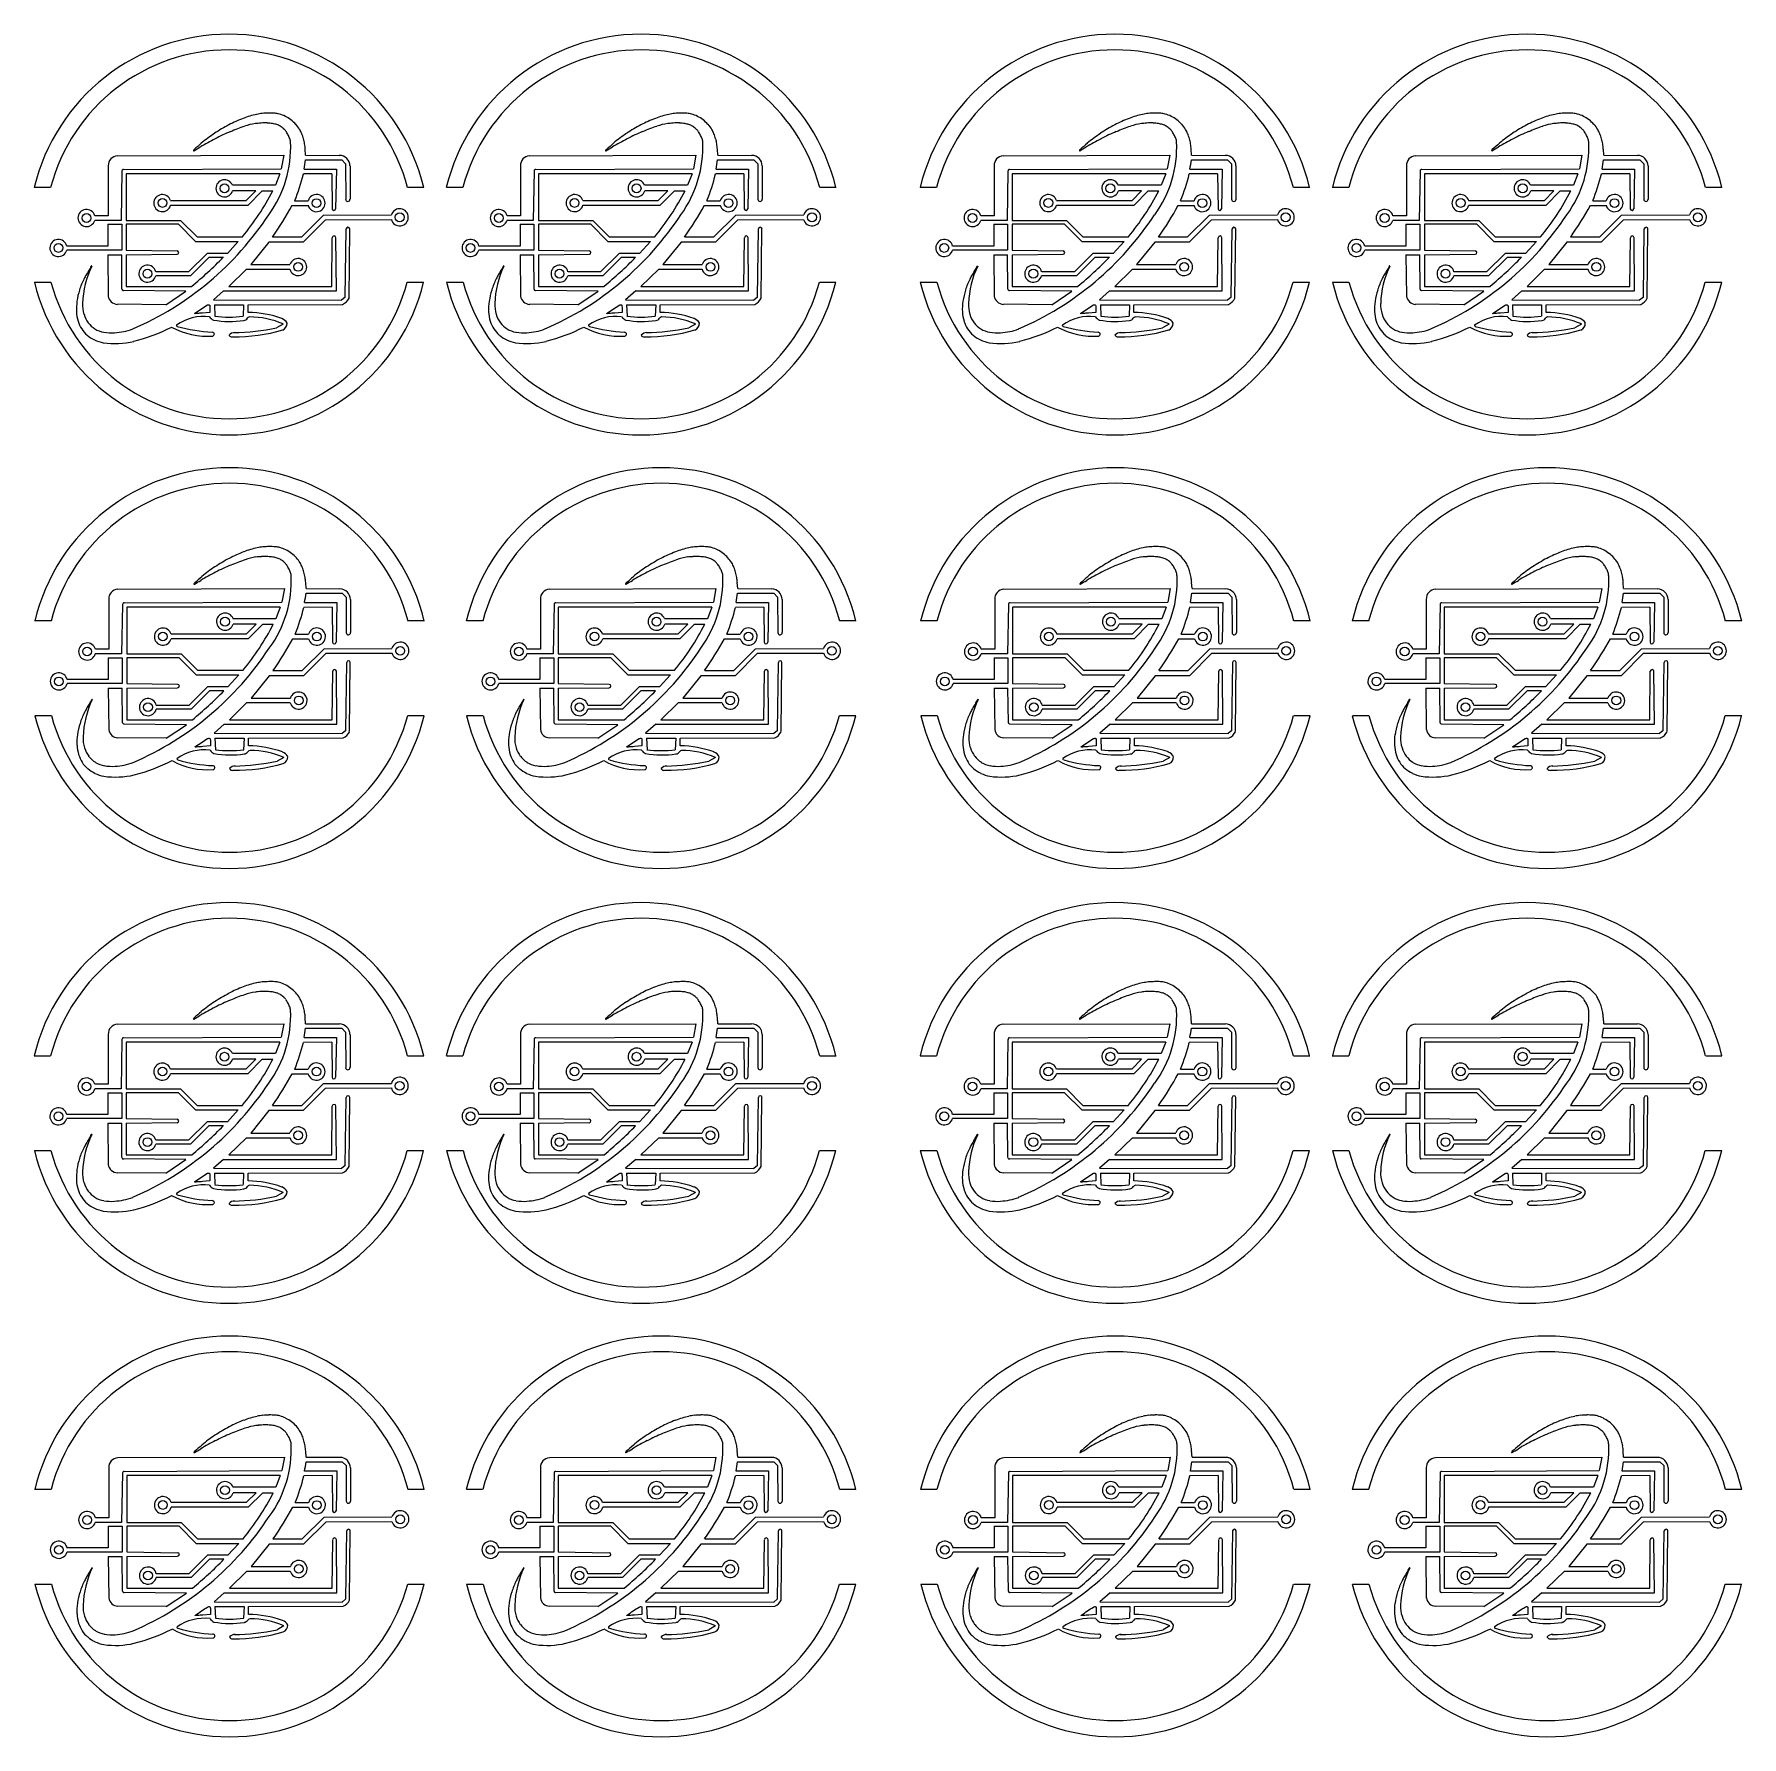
# Model space of a CAD drawing. Extents: x 3 to 124, y 2 to 124.
import ezdxf

# ---------------------------------------------------------------- set-up
doc = ezdxf.new("R2010")
doc.units = 0
doc.header["$MEASUREMENT"] = 0

msp = doc.modelspace()

# ---------------------------------------------------------------- linework, layer by layer
at = {"linetype": 'Continuous'}
for p, q in [((8.65, 114.88), (20.49, 114.91)), ((20.49, 114.91), (20.31, 113.95)), ((22.03, 114.59), (24.61, 114.59)), ((22.04, 114.91), (24.44, 114.9)), ((24.88, 114.31), (24.61, 114.59)), ((24.88, 114.31), (24.89, 111.79)), ((37.97, 114.88), (49.8, 114.91)), ((49.8, 114.91), (49.62, 113.95)), ((51.34, 114.59), (53.92, 114.59)), ((51.35, 114.91), (53.76, 114.9)), ((54.2, 114.31), (53.92, 114.59)), ((54.2, 114.31), (54.2, 111.79)), ((71.66, 114.88), (83.49, 114.91)), ((83.49, 114.91), (83.31, 113.95)), ((85.03, 114.59), (87.61, 114.59)), ((85.04, 114.91), (87.45, 114.9)), ((87.89, 114.31), (87.61, 114.59)), ((87.89, 114.31), (87.89, 111.79)), ((100.97, 114.88), (112.81, 114.91)), ((112.81, 114.91), (112.63, 113.95)), ((114.35, 114.59), (116.93, 114.59)), ((114.36, 114.91), (116.76, 114.9)), ((117.2, 114.31), (116.93, 114.59)), ((117.2, 114.31), (117.21, 111.79)), ((8.01, 114.16), (8.01, 110.6)), ((8.98, 113.8), (8.92, 110.28)), ((9.09, 113.91), (20.31, 113.95)), ((20.2, 113.6), (19.89, 112.78)), ((23.9, 113.6), (21.88, 113.58)), ((21.93, 113.93), (24.23, 113.93)), ((23.9, 113.6), (23.93, 111.11)), ((24.23, 113.93), (24.17, 111.11)), ((25.2, 114.15), (25.2, 111.79)), ((37.32, 114.16), (37.32, 110.6)), ((38.3, 113.8), (38.23, 110.28)), ((38.41, 113.91), (49.62, 113.95)), ((49.52, 113.6), (49.2, 112.78)), ((53.21, 113.6), (51.19, 113.58)), ((51.24, 113.93), (53.54, 113.93)), ((53.21, 113.6), (53.24, 111.11)), ((53.54, 113.93), (53.49, 111.11)), ((54.51, 114.15), (54.51, 111.79)), ((71.01, 114.16), (71.01, 110.6)), ((71.99, 113.8), (71.92, 110.28)), ((72.1, 113.91), (83.31, 113.95)), ((83.21, 113.6), (82.89, 112.78)), ((86.9, 113.6), (84.88, 113.58)), ((84.93, 113.93), (87.23, 113.93)), ((86.9, 113.6), (86.93, 111.11)), ((87.23, 113.93), (87.18, 111.11)), ((88.2, 114.15), (88.2, 111.79)), ((100.32, 114.16), (100.32, 110.6)), ((101.3, 113.8), (101.23, 110.28)), ((101.41, 113.91), (112.63, 113.95)), ((112.52, 113.6), (112.2, 112.78)), ((116.22, 113.6), (114.19, 113.58)), ((114.24, 113.93), (116.55, 113.93)), ((116.22, 113.6), (116.24, 111.11)), ((116.55, 113.93), (116.49, 111.11)), ((117.51, 114.15), (117.52, 111.79)), ((3.9, 112.61), (2.74, 112.61)), ((19.89, 112.78), (16.84, 112.78)), ((18.49, 112.39), (16.85, 112.39)), ((18.49, 112.39), (17.79, 111.68)), ((18.96, 112.39), (17.93, 111.35)), ((18.96, 112.39), (19.7, 112.39)), ((30.44, 112.61), (29.29, 112.61)), ((33.21, 112.61), (32.05, 112.61)), ((49.2, 112.78), (46.15, 112.78)), ((47.8, 112.39), (46.16, 112.39)), ((47.8, 112.39), (47.1, 111.68)), ((48.27, 112.39), (47.24, 111.35)), ((48.27, 112.39), (49.02, 112.39)), ((59.76, 112.61), (58.6, 112.61)), ((66.9, 112.61), (65.74, 112.61)), ((82.89, 112.78), (79.84, 112.78)), ((81.49, 112.39), (79.86, 112.39)), ((81.49, 112.39), (80.79, 111.68)), ((81.96, 112.39), (80.93, 111.35)), ((81.96, 112.39), (82.71, 112.39)), ((93.45, 112.61), (92.29, 112.61)), ((96.22, 112.61), (95.05, 112.61)), ((112.2, 112.78), (109.15, 112.78)), ((110.8, 112.39), (109.17, 112.39)), ((110.8, 112.39), (110.11, 111.68)), ((111.27, 112.39), (110.24, 111.35)), ((111.27, 112.39), (112.02, 112.39)), ((122.76, 112.61), (121.61, 112.61)), ((8.01, 110.6), (7.05, 110.6)), ((17.79, 111.68), (12.43, 111.68)), ((17.93, 111.35), (12.44, 111.35)), ((21.09, 111.35), (22.21, 111.35)), ((21.26, 111.68), (22.22, 111.68)), ((23.31, 110.65), (21.76, 109.1)), ((23.31, 110.65), (28.15, 110.67)), ((37.32, 110.6), (36.37, 110.6)), ((47.1, 111.68), (41.75, 111.68)), ((47.24, 111.35), (41.75, 111.35)), ((50.41, 111.35), (51.53, 111.35)), ((50.58, 111.68), (51.53, 111.68)), ((52.63, 110.65), (51.07, 109.1)), ((52.63, 110.65), (57.46, 110.67)), ((71.01, 110.6), (70.06, 110.6)), ((80.79, 111.68), (75.44, 111.68)), ((80.93, 111.35), (75.44, 111.35)), ((84.1, 111.35), (85.22, 111.35)), ((84.27, 111.68), (85.22, 111.68)), ((86.32, 110.65), (84.76, 109.1)), ((86.32, 110.65), (91.15, 110.67)), ((100.32, 110.6), (99.37, 110.6)), ((110.11, 111.68), (104.75, 111.68)), ((110.24, 111.35), (104.76, 111.35)), ((113.41, 111.35), (114.53, 111.35)), ((113.58, 111.68), (114.54, 111.68)), ((115.63, 110.65), (114.08, 109.1)), ((115.63, 110.65), (120.46, 110.67)), ((8.92, 110.28), (7.05, 110.28)), ((7.97, 110), (7.97, 108.45)), ((7.97, 110), (8.96, 110)), ((8.96, 110), (8.96, 108.17)), ((9.28, 110.28), (13.15, 110.28)), ((13.01, 110), (9.28, 110)), ((9.28, 110), (9.28, 108.17)), ((13.01, 110), (14.22, 108.78)), ((13.15, 110.28), (14.32, 109.11)), ((21.86, 108.73), (23.45, 110.32)), ((23.45, 110.32), (28.14, 110.34)), ((24.86, 104.83), (24.93, 109.67)), ((25.13, 104.75), (25.18, 109.67)), ((38.23, 110.28), (36.36, 110.28)), ((37.29, 110), (37.29, 108.45)), ((37.29, 110), (38.27, 110)), ((38.27, 110), (38.27, 108.17)), ((38.6, 110.28), (42.46, 110.28)), ((42.32, 110), (38.6, 110)), ((38.6, 110), (38.6, 108.17)), ((42.32, 110), (43.54, 108.78)), ((42.46, 110.28), (43.63, 109.11)), ((51.18, 108.73), (52.77, 110.32)), ((52.77, 110.32), (57.45, 110.34)), ((54.17, 104.83), (54.24, 109.67)), ((54.44, 104.75), (54.49, 109.67)), ((71.92, 110.28), (70.05, 110.28)), ((70.98, 110), (70.98, 108.45)), ((70.98, 110), (71.96, 110)), ((71.96, 110), (71.96, 108.17)), ((72.29, 110.28), (76.15, 110.28)), ((76.01, 110), (72.29, 110)), ((72.29, 110), (72.29, 108.17)), ((76.01, 110), (77.23, 108.78)), ((76.15, 110.28), (77.32, 109.11)), ((84.87, 108.73), (86.46, 110.32)), ((86.46, 110.32), (91.14, 110.34)), ((87.86, 104.83), (87.93, 109.67)), ((88.13, 104.75), (88.19, 109.67)), ((101.23, 110.28), (99.37, 110.28)), ((100.29, 110), (100.29, 108.45)), ((100.29, 110), (101.27, 110)), ((101.27, 110), (101.27, 108.17)), ((101.6, 110.28), (105.47, 110.28)), ((105.33, 110), (101.6, 110)), ((101.6, 110), (101.6, 108.17)), ((105.33, 110), (106.54, 108.78)), ((105.47, 110.28), (106.63, 109.11)), ((114.18, 108.73), (115.77, 110.32)), ((115.77, 110.32), (120.46, 110.34)), ((117.18, 104.83), (117.24, 109.67)), ((117.44, 104.75), (117.5, 109.67)), ((7.97, 108.45), (5.05, 108.45)), ((8.96, 108.17), (5.05, 108.17)), ((9.28, 108.17), (12.9, 108.12)), ((14.22, 108.78), (17.25, 108.78)), ((14.32, 109.11), (17.55, 109.11)), ((16.48, 107.93), (17.25, 108.78)), ((19.42, 108.73), (18.14, 107.14)), ((21.86, 108.73), (19.42, 108.73)), ((19.69, 109.1), (21.76, 109.1)), ((23.9, 105.59), (23.94, 109.05)), ((24.23, 105.26), (24.2, 109.04)), ((38.27, 108.17), (34.36, 108.17)), ((37.29, 108.45), (34.37, 108.45)), ((38.6, 108.17), (42.22, 108.12)), ((43.54, 108.78), (46.57, 108.78)), ((43.63, 109.11), (46.87, 109.11)), ((45.79, 107.93), (46.57, 108.78)), ((48.74, 108.73), (47.45, 107.14)), ((51.18, 108.73), (48.74, 108.73)), ((49, 109.1), (51.07, 109.1)), ((53.21, 105.59), (53.25, 109.05)), ((53.54, 105.26), (53.51, 109.04)), ((71.96, 108.17), (68.05, 108.17)), ((70.98, 108.45), (68.06, 108.45)), ((72.29, 108.17), (75.91, 108.12)), ((77.23, 108.78), (80.26, 108.78)), ((77.32, 109.11), (80.56, 109.11)), ((79.48, 107.93), (80.26, 108.78)), ((82.43, 108.73), (81.14, 107.14)), ((84.87, 108.73), (82.43, 108.73)), ((82.69, 109.1), (84.76, 109.1)), ((86.9, 105.59), (86.94, 109.05)), ((87.23, 105.26), (87.2, 109.04)), ((101.27, 108.17), (97.36, 108.17)), ((100.29, 108.45), (97.37, 108.45)), ((101.6, 108.17), (105.22, 108.12)), ((106.54, 108.78), (109.57, 108.78)), ((106.63, 109.11), (109.87, 109.11)), ((108.79, 107.93), (109.57, 108.78)), ((111.74, 108.73), (110.45, 107.14)), ((114.18, 108.73), (111.74, 108.73)), ((112, 109.1), (114.08, 109.1)), ((116.22, 105.59), (116.25, 109.05)), ((116.54, 105.26), (116.51, 109.04)), ((7.97, 107.84), (8.96, 107.84)), ((7.97, 107.84), (8.01, 104.9)), ((8.98, 105.38), (8.96, 107.84)), ((9.28, 107.84), (12.9, 107.87)), ((9.28, 107.84), (9.28, 105.59)), ((15.03, 107.93), (13.7, 106.62)), ((15.16, 107.65), (13.85, 106.34)), ((16.48, 107.93), (15.03, 107.93)), ((16.19, 107.65), (15.16, 107.65)), ((18.14, 107.14), (20.92, 107.14)), ((37.29, 107.84), (38.27, 107.84)), ((37.29, 107.84), (37.32, 104.9)), ((38.3, 105.38), (38.27, 107.84)), ((38.6, 107.84), (42.22, 107.87)), ((38.6, 107.84), (38.6, 105.59)), ((44.34, 107.93), (43.02, 106.62)), ((44.47, 107.65), (43.17, 106.34)), ((45.79, 107.93), (44.34, 107.93)), ((45.51, 107.65), (44.47, 107.65)), ((47.45, 107.14), (50.24, 107.14)), ((70.98, 107.84), (71.96, 107.84)), ((70.98, 107.84), (71.01, 104.9)), ((71.99, 105.38), (71.96, 107.84)), ((72.29, 107.84), (75.91, 107.87)), ((72.29, 107.84), (72.29, 105.59)), ((78.03, 107.93), (76.71, 106.62)), ((78.17, 107.65), (76.86, 106.34)), ((79.48, 107.93), (78.03, 107.93)), ((79.2, 107.65), (78.17, 107.65)), ((81.14, 107.14), (83.93, 107.14)), ((100.29, 107.84), (101.27, 107.84)), ((100.29, 107.84), (100.32, 104.9)), ((101.3, 105.38), (101.27, 107.84)), ((101.6, 107.84), (105.22, 107.87)), ((101.6, 107.84), (101.6, 105.59)), ((107.34, 107.93), (106.02, 106.62)), ((107.48, 107.65), (106.17, 106.34)), ((108.79, 107.93), (107.34, 107.93)), ((108.51, 107.65), (107.48, 107.65)), ((110.45, 107.14), (113.24, 107.14)), ((2.75, 105.89), (3.92, 105.89)), ((13.7, 106.62), (11.38, 106.62)), ((13.85, 106.34), (11.38, 106.34)), ((17.83, 106.81), (16.58, 105.59)), ((17.83, 106.81), (20.92, 106.81)), ((29.27, 105.89), (30.43, 105.89)), ((32.06, 105.89), (33.24, 105.89)), ((43.17, 106.34), (40.69, 106.34)), ((43.02, 106.62), (40.7, 106.62)), ((47.15, 106.81), (45.89, 105.59)), ((47.15, 106.81), (50.23, 106.81)), ((58.58, 105.89), (59.75, 105.89)), ((65.75, 105.89), (66.93, 105.89)), ((76.86, 106.34), (74.38, 106.34)), ((76.71, 106.62), (74.39, 106.62)), ((80.84, 106.81), (79.58, 105.59)), ((80.84, 106.81), (83.92, 106.81)), ((92.27, 105.89), (93.44, 105.89)), ((95.06, 105.89), (96.24, 105.89)), ((106.02, 106.62), (103.7, 106.62)), ((106.17, 106.34), (103.7, 106.34)), ((110.15, 106.81), (108.9, 105.59)), ((110.15, 106.81), (113.24, 106.81)), ((121.58, 105.89), (122.75, 105.89)), ((13.52, 105.24), (9.09, 105.29)), ((9.28, 105.59), (13.96, 105.59)), ((12.09, 104.28), (13.52, 105.24)), ((16.21, 105.26), (15.49, 104.64)), ((15.49, 104.64), (24.6, 104.61)), ((16.21, 105.26), (24.23, 105.26)), ((16.58, 105.59), (23.9, 105.59)), ((24.86, 104.83), (24.6, 104.61)), ((42.84, 105.24), (38.4, 105.29)), ((38.6, 105.59), (43.27, 105.59)), ((41.41, 104.28), (42.84, 105.24)), ((45.52, 105.26), (44.8, 104.64)), ((44.8, 104.64), (53.91, 104.61)), ((45.52, 105.26), (53.54, 105.26)), ((45.89, 105.59), (53.21, 105.59)), ((54.17, 104.83), (53.91, 104.61)), ((76.53, 105.24), (72.09, 105.29)), ((72.29, 105.59), (76.96, 105.59)), ((75.1, 104.28), (76.53, 105.24)), ((79.22, 105.26), (78.49, 104.64)), ((78.49, 104.64), (87.6, 104.61)), ((79.22, 105.26), (87.23, 105.26)), ((79.58, 105.59), (86.9, 105.59)), ((87.86, 104.83), (87.6, 104.61)), ((105.84, 105.24), (101.4, 105.29)), ((101.6, 105.59), (106.27, 105.59)), ((104.41, 104.28), (105.84, 105.24)), ((108.53, 105.26), (107.81, 104.64)), ((107.81, 104.64), (116.91, 104.61)), ((108.53, 105.26), (116.54, 105.26)), ((108.9, 105.59), (116.22, 105.59)), ((117.18, 104.83), (116.91, 104.61)), ((12.09, 104.28), (8.66, 104.31)), ((15.56, 104.28), (15.58, 103.46)), ((17.63, 104.28), (17.6, 103.46)), ((17.95, 104.28), (24.67, 104.3)), ((17.95, 103.73), (17.95, 104.28)), ((41.41, 104.28), (37.97, 104.31)), ((44.87, 104.28), (44.9, 103.46)), ((46.94, 104.28), (46.91, 103.46)), ((47.26, 104.28), (53.99, 104.3)), ((47.26, 103.73), (47.26, 104.28)), ((75.1, 104.28), (71.66, 104.31)), ((78.56, 104.28), (78.59, 103.46)), ((80.63, 104.28), (80.6, 103.46)), ((80.95, 104.28), (87.68, 104.3)), ((80.95, 103.73), (80.95, 104.28)), ((104.41, 104.28), (100.97, 104.31)), ((107.87, 104.28), (107.9, 103.46)), ((109.94, 104.28), (109.92, 103.46)), ((110.27, 104.28), (116.99, 104.3)), ((110.27, 103.73), (110.27, 104.28)), ((8.69, 84.05), (20.53, 84.09)), ((20.53, 84.09), (20.35, 83.12)), ((22.07, 84.09), (24.48, 84.07)), ((39.38, 84.05), (51.22, 84.09)), ((51.22, 84.09), (51.04, 83.12)), ((52.77, 84.09), (55.17, 84.07)), ((71.69, 84.05), (83.53, 84.09)), ((83.53, 84.09), (83.35, 83.12)), ((85.08, 84.09), (87.48, 84.07)), ((102.39, 84.05), (114.22, 84.09)), ((114.22, 84.09), (114.04, 83.12)), ((115.77, 84.09), (118.18, 84.07)), ((8.04, 83.33), (8.04, 79.78)), ((9.02, 82.97), (8.95, 79.45)), ((9.13, 83.08), (20.35, 83.12)), ((20.24, 82.77), (19.92, 81.95)), ((23.94, 82.78), (21.91, 82.75)), ((21.96, 83.1), (24.26, 83.1)), ((22.07, 83.76), (24.64, 83.76)), ((23.94, 82.78), (23.96, 80.28)), ((24.26, 83.1), (24.21, 80.28)), ((24.92, 83.48), (24.64, 83.76)), ((24.92, 83.48), (24.92, 80.96)), ((25.23, 83.32), (25.24, 80.96)), ((38.74, 83.33), (38.74, 79.78)), ((39.71, 82.97), (39.65, 79.45)), ((39.83, 83.08), (51.04, 83.12)), ((50.94, 82.77), (50.62, 81.95)), ((54.63, 82.78), (52.61, 82.75)), ((52.66, 83.1), (54.96, 83.1)), ((52.76, 83.76), (55.34, 83.76)), ((54.63, 82.78), (54.66, 80.28)), ((54.96, 83.1), (54.9, 80.28)), ((55.61, 83.48), (55.34, 83.76)), ((55.61, 83.48), (55.62, 80.96)), ((55.93, 83.32), (55.93, 80.96)), ((71.05, 83.33), (71.05, 79.78)), ((72.02, 82.97), (71.96, 79.45)), ((72.13, 83.08), (83.35, 83.12)), ((83.24, 82.77), (82.93, 81.95)), ((86.94, 82.78), (84.91, 82.75)), ((84.97, 83.1), (87.27, 83.1)), ((85.07, 83.76), (87.65, 83.76)), ((86.94, 82.78), (86.97, 80.28)), ((87.27, 83.1), (87.21, 80.28)), ((87.92, 83.48), (87.65, 83.76)), ((87.92, 83.48), (87.93, 80.96)), ((88.24, 83.32), (88.24, 80.96)), ((101.74, 83.33), (101.74, 79.78)), ((102.72, 82.97), (102.65, 79.45)), ((102.83, 83.08), (114.04, 83.12)), ((113.94, 82.77), (113.62, 81.95)), ((117.63, 82.78), (115.61, 82.75)), ((115.66, 83.1), (117.96, 83.1)), ((115.76, 83.76), (118.34, 83.76)), ((117.63, 82.78), (117.66, 80.28)), ((117.96, 83.1), (117.91, 80.28)), ((118.62, 83.48), (118.34, 83.76)), ((118.62, 83.48), (118.62, 80.96)), ((118.93, 83.32), (118.93, 80.96)), ((3.94, 81.79), (2.77, 81.79)), ((19.92, 81.95), (16.87, 81.95)), ((18.52, 81.56), (16.89, 81.56)), ((18.52, 81.56), (17.82, 80.85)), ((18.99, 81.56), (17.96, 80.52)), ((18.99, 81.56), (19.74, 81.56)), ((30.48, 81.79), (29.32, 81.79)), ((34.63, 81.79), (33.47, 81.79)), ((50.62, 81.95), (47.57, 81.95)), ((49.22, 81.56), (47.58, 81.56)), ((49.22, 81.56), (48.52, 80.85)), ((49.69, 81.56), (48.66, 80.52)), ((49.69, 81.56), (50.44, 81.56)), ((61.18, 81.79), (60.02, 81.79)), ((66.94, 81.79), (65.77, 81.79)), ((82.93, 81.95), (79.88, 81.95)), ((81.53, 81.56), (79.89, 81.56)), ((81.53, 81.56), (80.83, 80.85)), ((81.99, 81.56), (80.97, 80.52)), ((81.99, 81.56), (82.74, 81.56)), ((93.48, 81.79), (92.33, 81.79)), ((97.64, 81.79), (96.47, 81.79)), ((113.62, 81.95), (110.57, 81.95)), ((112.22, 81.56), (110.59, 81.56)), ((112.22, 81.56), (111.52, 80.85)), ((112.69, 81.56), (111.66, 80.52)), ((112.69, 81.56), (113.44, 81.56)), ((124.18, 81.79), (123.02, 81.79)), ((17.82, 80.85), (12.47, 80.85)), ((17.96, 80.52), (12.48, 80.52)), ((21.13, 80.52), (22.25, 80.52)), ((21.3, 80.85), (22.25, 80.85)), ((48.52, 80.85), (43.17, 80.85)), ((48.66, 80.52), (43.17, 80.52)), ((51.82, 80.52), (52.94, 80.52)), ((51.99, 80.85), (52.95, 80.85)), ((80.83, 80.85), (75.47, 80.85)), ((80.97, 80.52), (75.48, 80.52)), ((84.13, 80.52), (85.25, 80.52)), ((84.3, 80.85), (85.26, 80.85)), ((111.52, 80.85), (106.17, 80.85)), ((111.66, 80.52), (106.17, 80.52)), ((114.83, 80.52), (115.95, 80.52)), ((115, 80.85), (115.95, 80.85)), ((8.95, 79.45), (7.08, 79.45)), ((8.04, 79.78), (7.09, 79.78)), ((8.01, 79.17), (8.01, 77.62)), ((8.01, 79.17), (8.99, 79.17)), ((8.99, 79.17), (8.99, 77.34)), ((9.32, 79.45), (13.19, 79.45)), ((13.04, 79.17), (9.32, 79.17)), ((9.32, 79.17), (9.32, 77.34)), ((13.04, 79.17), (14.26, 77.95)), ((13.19, 79.45), (14.35, 78.28)), ((23.35, 79.82), (21.8, 78.27)), ((21.9, 77.9), (23.49, 79.49)), ((23.35, 79.82), (28.18, 79.84)), ((23.49, 79.49), (28.18, 79.51)), ((38.74, 79.78), (37.78, 79.78)), ((39.65, 79.45), (37.78, 79.45)), ((38.7, 79.17), (38.7, 77.62)), ((38.7, 79.17), (39.69, 79.17)), ((39.69, 79.17), (39.69, 77.34)), ((40.01, 79.45), (43.88, 79.45)), ((43.74, 79.17), (40.01, 79.17)), ((40.01, 79.17), (40.01, 77.34)), ((43.74, 79.17), (44.96, 77.95)), ((43.88, 79.45), (45.05, 78.28)), ((54.04, 79.82), (52.49, 78.27)), ((52.59, 77.9), (54.18, 79.49)), ((54.04, 79.82), (58.88, 79.84)), ((54.18, 79.49), (58.87, 79.51)), ((71.05, 79.78), (70.09, 79.78)), ((71.96, 79.45), (70.09, 79.45)), ((71.01, 79.17), (71.01, 77.62)), ((71.01, 79.17), (71.99, 79.17)), ((71.99, 79.17), (71.99, 77.34)), ((72.32, 79.45), (76.19, 79.45)), ((76.05, 79.17), (72.32, 79.17)), ((72.32, 79.17), (72.32, 77.34)), ((76.05, 79.17), (77.26, 77.95)), ((76.19, 79.45), (77.36, 78.28)), ((86.35, 79.82), (84.8, 78.27)), ((84.9, 77.9), (86.49, 79.49)), ((86.35, 79.82), (91.19, 79.84)), ((86.49, 79.49), (91.18, 79.51)), ((102.65, 79.45), (100.78, 79.45)), ((101.74, 79.78), (100.79, 79.78)), ((101.71, 79.17), (101.71, 77.62)), ((101.71, 79.17), (102.69, 79.17)), ((102.69, 79.17), (102.69, 77.34)), ((103.02, 79.45), (106.88, 79.45)), ((106.74, 79.17), (103.02, 79.17)), ((103.02, 79.17), (103.02, 77.34)), ((106.74, 79.17), (107.96, 77.95)), ((106.88, 79.45), (108.05, 78.28)), ((117.05, 79.82), (115.5, 78.27)), ((115.6, 77.9), (117.19, 79.49)), ((117.05, 79.82), (121.88, 79.84)), ((117.19, 79.49), (121.88, 79.51)), ((14.26, 77.95), (17.29, 77.95)), ((14.35, 78.28), (17.59, 78.28)), ((16.51, 77.11), (17.29, 77.95)), ((19.46, 77.9), (18.17, 76.31)), ((21.9, 77.9), (19.46, 77.9)), ((19.72, 78.27), (21.8, 78.27)), ((23.94, 74.76), (23.97, 78.22)), ((24.26, 74.44), (24.23, 78.21)), ((24.9, 74.01), (24.96, 78.84)), ((25.16, 73.92), (25.22, 78.84)), ((44.96, 77.95), (47.98, 77.95)), ((45.05, 78.28), (48.28, 78.28)), ((47.21, 77.11), (47.98, 77.95)), ((50.15, 77.9), (48.87, 76.31)), ((52.59, 77.9), (50.15, 77.9)), ((50.42, 78.27), (52.49, 78.27)), ((54.63, 74.76), (54.67, 78.22)), ((54.96, 74.44), (54.93, 78.21)), ((55.59, 74.01), (55.66, 78.84)), ((55.86, 73.92), (55.91, 78.84)), ((77.26, 77.95), (80.29, 77.95)), ((77.36, 78.28), (80.59, 78.28)), ((79.52, 77.11), (80.29, 77.95)), ((82.46, 77.9), (81.17, 76.31)), ((84.9, 77.9), (82.46, 77.9)), ((82.73, 78.27), (84.8, 78.27)), ((86.94, 74.76), (86.98, 78.22)), ((87.27, 74.44), (87.24, 78.21)), ((87.9, 74.01), (87.97, 78.84)), ((88.17, 73.92), (88.22, 78.84)), ((107.96, 77.95), (110.99, 77.95)), ((108.05, 78.28), (111.29, 78.28)), ((110.21, 77.11), (110.99, 77.95)), ((113.16, 77.9), (111.87, 76.31)), ((115.6, 77.9), (113.16, 77.9)), ((113.42, 78.27), (115.5, 78.27)), ((117.63, 74.76), (117.67, 78.22)), ((117.96, 74.44), (117.93, 78.21)), ((118.59, 74.01), (118.66, 78.84)), ((118.86, 73.92), (118.92, 78.84)), ((8.99, 77.34), (5.08, 77.34)), ((8.01, 77.62), (5.09, 77.62)), ((8.01, 77.01), (8.99, 77.01)), ((8.01, 77.01), (8.04, 74.07)), ((9.02, 74.55), (8.99, 77.01)), ((9.32, 77.34), (12.94, 77.29)), ((9.32, 77.01), (12.94, 77.04)), ((9.32, 77.01), (9.32, 74.76)), ((15.06, 77.11), (13.74, 75.79)), ((15.2, 76.82), (13.89, 75.51)), ((16.51, 77.11), (15.06, 77.11)), ((16.23, 76.82), (15.2, 76.82)), ((38.7, 77.62), (35.78, 77.62)), ((39.69, 77.34), (35.78, 77.34)), ((38.7, 77.01), (39.69, 77.01)), ((38.7, 77.01), (38.74, 74.07)), ((39.72, 74.55), (39.69, 77.01)), ((40.01, 77.34), (43.63, 77.29)), ((40.01, 77.01), (43.63, 77.04)), ((40.01, 77.01), (40.01, 74.76)), ((45.76, 77.11), (44.43, 75.79)), ((45.89, 76.82), (44.58, 75.51)), ((47.21, 77.11), (45.76, 77.11)), ((46.92, 76.82), (45.89, 76.82)), ((71.01, 77.62), (68.09, 77.62)), ((71.99, 77.34), (68.09, 77.34)), ((71.01, 77.01), (71.99, 77.01)), ((71.01, 77.01), (71.05, 74.07)), ((72.02, 74.55), (71.99, 77.01)), ((72.32, 77.34), (75.94, 77.29)), ((72.32, 77.01), (75.94, 77.04)), ((72.32, 77.01), (72.32, 74.76)), ((78.07, 77.11), (76.74, 75.79)), ((78.2, 76.82), (76.89, 75.51)), ((79.52, 77.11), (78.07, 77.11)), ((79.23, 76.82), (78.2, 76.82)), ((102.69, 77.34), (98.78, 77.34)), ((101.71, 77.62), (98.79, 77.62)), ((101.71, 77.01), (102.69, 77.01)), ((101.71, 77.01), (101.74, 74.07)), ((102.72, 74.55), (102.69, 77.01)), ((103.02, 77.34), (106.64, 77.29)), ((103.02, 77.01), (106.64, 77.04)), ((103.02, 77.01), (103.02, 74.76)), ((108.76, 77.11), (107.44, 75.79)), ((108.9, 76.82), (107.59, 75.51)), ((110.21, 77.11), (108.76, 77.11)), ((109.93, 76.82), (108.9, 76.82)), ((13.74, 75.79), (11.42, 75.79)), ((13.89, 75.51), (11.42, 75.51)), ((17.87, 75.98), (16.62, 74.76)), ((17.87, 75.98), (20.95, 75.98)), ((18.17, 76.31), (20.96, 76.31)), ((44.58, 75.51), (42.11, 75.51)), ((44.43, 75.79), (42.12, 75.79)), ((48.56, 75.98), (47.31, 74.76)), ((48.56, 75.98), (51.65, 75.98)), ((48.87, 76.31), (51.66, 76.31)), ((76.74, 75.79), (74.42, 75.79)), ((76.89, 75.51), (74.42, 75.51)), ((80.87, 75.98), (79.62, 74.76)), ((80.87, 75.98), (83.96, 75.98)), ((81.17, 76.31), (83.96, 76.31)), ((107.44, 75.79), (105.12, 75.79)), ((107.59, 75.51), (105.12, 75.51)), ((111.57, 75.98), (110.31, 74.76)), ((111.57, 75.98), (114.65, 75.98)), ((111.87, 76.31), (114.66, 76.31)), ((2.78, 75.06), (3.96, 75.06)), ((13.56, 74.41), (9.12, 74.46)), ((9.32, 74.76), (13.99, 74.76)), ((12.13, 73.45), (13.56, 74.41)), ((16.25, 74.44), (15.53, 73.81)), ((16.25, 74.44), (24.26, 74.44)), ((16.62, 74.76), (23.94, 74.76)), ((29.3, 75.06), (30.47, 75.06)), ((33.48, 75.06), (34.65, 75.06)), ((44.25, 74.41), (39.82, 74.46)), ((40.01, 74.76), (44.69, 74.76)), ((42.82, 73.45), (44.25, 74.41)), ((46.94, 74.44), (46.22, 73.81)), ((46.94, 74.44), (54.96, 74.44)), ((47.31, 74.76), (54.63, 74.76)), ((60, 75.06), (61.16, 75.06)), ((65.79, 75.06), (66.96, 75.06)), ((76.56, 74.41), (72.13, 74.46)), ((72.32, 74.76), (76.99, 74.76)), ((75.13, 73.45), (76.56, 74.41)), ((79.25, 74.44), (78.53, 73.81)), ((79.25, 74.44), (87.27, 74.44)), ((79.62, 74.76), (86.94, 74.76)), ((92.31, 75.06), (93.47, 75.06)), ((96.48, 75.06), (97.66, 75.06)), ((107.26, 74.41), (102.82, 74.46)), ((103.02, 74.76), (107.69, 74.76)), ((105.83, 73.45), (107.26, 74.41)), ((109.95, 74.44), (109.22, 73.81)), ((109.95, 74.44), (117.96, 74.44)), ((110.31, 74.76), (117.63, 74.76)), ((123, 75.06), (124.17, 75.06)), ((12.13, 73.45), (8.69, 73.48)), ((15.53, 73.81), (24.63, 73.78)), ((15.59, 73.45), (15.62, 72.63)), ((17.66, 73.45), (17.63, 72.63)), ((17.99, 73.45), (24.71, 73.47)), ((17.99, 72.9), (17.99, 73.45)), ((24.9, 74.01), (24.63, 73.78)), ((42.82, 73.45), (39.39, 73.48)), ((46.22, 73.81), (55.33, 73.78)), ((46.29, 73.45), (46.32, 72.63)), ((48.36, 73.45), (48.33, 72.63)), ((48.68, 73.45), (55.4, 73.47)), ((48.68, 72.9), (48.68, 73.45)), ((55.59, 74.01), (55.33, 73.78)), ((75.13, 73.45), (71.7, 73.48)), ((78.53, 73.81), (87.64, 73.78)), ((78.6, 73.45), (78.62, 72.63)), ((80.66, 73.45), (80.64, 72.63)), ((80.99, 73.45), (87.71, 73.47)), ((80.99, 72.9), (80.99, 73.45)), ((87.9, 74.01), (87.64, 73.78)), ((105.83, 73.45), (102.39, 73.48)), ((109.22, 73.81), (118.33, 73.78)), ((109.29, 73.45), (109.32, 72.63)), ((111.36, 73.45), (111.33, 72.63)), ((111.68, 73.45), (118.41, 73.47)), ((111.68, 72.9), (111.68, 73.45)), ((118.59, 74.01), (118.33, 73.78)), ((8.01, 52.39), (8.01, 48.84)), ((8.65, 53.12), (20.49, 53.15)), ((20.49, 53.15), (20.31, 52.19)), ((22.03, 52.82), (24.61, 52.82)), ((22.04, 53.15), (24.44, 53.14)), ((24.88, 52.55), (24.61, 52.82)), ((24.88, 52.55), (24.89, 50.03)), ((25.2, 52.38), (25.2, 50.03)), ((37.32, 52.39), (37.32, 48.84)), ((37.97, 53.12), (49.8, 53.15)), ((49.8, 53.15), (49.62, 52.19)), ((51.34, 52.82), (53.92, 52.82)), ((51.35, 53.15), (53.76, 53.14)), ((54.2, 52.55), (53.92, 52.82)), ((54.2, 52.55), (54.2, 50.03)), ((54.51, 52.38), (54.51, 50.03)), ((71.01, 52.39), (71.01, 48.84)), ((71.66, 53.12), (83.49, 53.15)), ((83.49, 53.15), (83.31, 52.19)), ((85.03, 52.82), (87.61, 52.82)), ((85.04, 53.15), (87.45, 53.14)), ((87.89, 52.55), (87.61, 52.82)), ((87.89, 52.55), (87.89, 50.03)), ((88.2, 52.38), (88.2, 50.03)), ((100.32, 52.39), (100.32, 48.84)), ((100.97, 53.12), (112.81, 53.15)), ((112.81, 53.15), (112.63, 52.19)), ((114.35, 52.82), (116.93, 52.82)), ((114.36, 53.15), (116.76, 53.14)), ((117.2, 52.55), (116.93, 52.82)), ((117.2, 52.55), (117.21, 50.03)), ((117.51, 52.38), (117.52, 50.03)), ((8.98, 52.03), (8.92, 48.51)), ((9.09, 52.14), (20.31, 52.19)), ((19.89, 51.02), (16.84, 51.02)), ((20.2, 51.84), (19.89, 51.02)), ((23.9, 51.84), (21.88, 51.81)), ((21.93, 52.17), (24.23, 52.17)), ((23.9, 51.84), (23.93, 49.34)), ((24.23, 52.17), (24.17, 49.34)), ((38.3, 52.03), (38.23, 48.51)), ((38.41, 52.14), (49.62, 52.19)), ((49.2, 51.02), (46.15, 51.02)), ((49.52, 51.84), (49.2, 51.02)), ((53.21, 51.84), (51.19, 51.81)), ((51.24, 52.17), (53.54, 52.17)), ((53.21, 51.84), (53.24, 49.34)), ((53.54, 52.17), (53.49, 49.34)), ((71.99, 52.03), (71.92, 48.51)), ((72.1, 52.14), (83.31, 52.19)), ((82.89, 51.02), (79.84, 51.02)), ((83.21, 51.84), (82.89, 51.02)), ((86.9, 51.84), (84.88, 51.81)), ((84.93, 52.17), (87.23, 52.17)), ((86.9, 51.84), (86.93, 49.34)), ((87.23, 52.17), (87.18, 49.34)), ((101.3, 52.03), (101.23, 48.51)), ((101.41, 52.14), (112.63, 52.19)), ((112.2, 51.02), (109.15, 51.02)), ((112.52, 51.84), (112.2, 51.02)), ((116.22, 51.84), (114.19, 51.81)), ((114.24, 52.17), (116.55, 52.17)), ((116.22, 51.84), (116.24, 49.34)), ((116.55, 52.17), (116.49, 49.34)), ((3.9, 50.85), (2.74, 50.85)), ((17.79, 49.92), (12.43, 49.92)), ((18.49, 50.62), (16.85, 50.62)), ((18.49, 50.62), (17.79, 49.92)), ((18.96, 50.62), (17.93, 49.59)), ((18.96, 50.62), (19.7, 50.62)), ((21.26, 49.92), (22.22, 49.92)), ((30.44, 50.85), (29.29, 50.85)), ((33.21, 50.85), (32.05, 50.85)), ((47.1, 49.92), (41.75, 49.92)), ((47.8, 50.62), (46.16, 50.62)), ((47.8, 50.62), (47.1, 49.92)), ((48.27, 50.62), (47.24, 49.59)), ((48.27, 50.62), (49.02, 50.62)), ((50.58, 49.92), (51.53, 49.92)), ((59.76, 50.85), (58.6, 50.85)), ((66.9, 50.85), (65.74, 50.85)), ((80.79, 49.92), (75.44, 49.92)), ((81.49, 50.62), (79.86, 50.62)), ((81.49, 50.62), (80.79, 49.92)), ((81.96, 50.62), (80.93, 49.59)), ((81.96, 50.62), (82.71, 50.62)), ((84.27, 49.92), (85.22, 49.92)), ((93.45, 50.85), (92.29, 50.85)), ((96.22, 50.85), (95.05, 50.85)), ((110.11, 49.92), (104.75, 49.92)), ((110.8, 50.62), (109.17, 50.62)), ((110.8, 50.62), (110.11, 49.92)), ((111.27, 50.62), (110.24, 49.59)), ((111.27, 50.62), (112.02, 50.62)), ((113.58, 49.92), (114.54, 49.92)), ((122.76, 50.85), (121.61, 50.85)), ((8.01, 48.84), (7.05, 48.84)), ((17.93, 49.59), (12.44, 49.59)), ((21.09, 49.59), (22.21, 49.59)), ((23.31, 48.89), (21.76, 47.33)), ((23.31, 48.89), (28.15, 48.9)), ((37.32, 48.84), (36.37, 48.84)), ((47.24, 49.59), (41.75, 49.59)), ((50.41, 49.59), (51.53, 49.59)), ((52.63, 48.89), (51.07, 47.33)), ((52.63, 48.89), (57.46, 48.9)), ((71.01, 48.84), (70.06, 48.84)), ((80.93, 49.59), (75.44, 49.59)), ((84.1, 49.59), (85.22, 49.59)), ((86.32, 48.89), (84.76, 47.33)), ((86.32, 48.89), (91.15, 48.9)), ((100.32, 48.84), (99.37, 48.84)), ((110.24, 49.59), (104.76, 49.59)), ((113.41, 49.59), (114.53, 49.59)), ((115.63, 48.89), (114.08, 47.33)), ((115.63, 48.89), (120.46, 48.9)), ((8.92, 48.51), (7.05, 48.51)), ((7.97, 48.23), (7.97, 46.69)), ((7.97, 48.23), (8.96, 48.23)), ((8.96, 48.23), (8.96, 46.4)), ((9.28, 48.51), (13.15, 48.51)), ((13.01, 48.23), (9.28, 48.23)), ((9.28, 48.23), (9.28, 46.41)), ((13.01, 48.23), (14.22, 47.01)), ((13.15, 48.51), (14.32, 47.34)), ((21.86, 46.97), (23.45, 48.56)), ((23.45, 48.56), (28.14, 48.58)), ((24.86, 43.07), (24.93, 47.91)), ((25.13, 42.98), (25.18, 47.9)), ((38.23, 48.51), (36.36, 48.51)), ((37.29, 48.23), (37.29, 46.69)), ((37.29, 48.23), (38.27, 48.23)), ((38.27, 48.23), (38.27, 46.4)), ((38.6, 48.51), (42.46, 48.51)), ((42.32, 48.23), (38.6, 48.23)), ((38.6, 48.23), (38.6, 46.41)), ((42.32, 48.23), (43.54, 47.01)), ((42.46, 48.51), (43.63, 47.34)), ((51.18, 46.97), (52.77, 48.56)), ((52.77, 48.56), (57.45, 48.58)), ((54.17, 43.07), (54.24, 47.91)), ((54.44, 42.98), (54.49, 47.9)), ((71.92, 48.51), (70.05, 48.51)), ((70.98, 48.23), (70.98, 46.69)), ((70.98, 48.23), (71.96, 48.23)), ((71.96, 48.23), (71.96, 46.4)), ((72.29, 48.51), (76.15, 48.51)), ((76.01, 48.23), (72.29, 48.23)), ((72.29, 48.23), (72.29, 46.41)), ((76.01, 48.23), (77.23, 47.01)), ((76.15, 48.51), (77.32, 47.34)), ((84.87, 46.97), (86.46, 48.56)), ((86.46, 48.56), (91.14, 48.58)), ((87.86, 43.07), (87.93, 47.91)), ((88.13, 42.98), (88.19, 47.9)), ((101.23, 48.51), (99.37, 48.51)), ((100.29, 48.23), (100.29, 46.69)), ((100.29, 48.23), (101.27, 48.23)), ((101.27, 48.23), (101.27, 46.4)), ((101.6, 48.51), (105.47, 48.51)), ((105.33, 48.23), (101.6, 48.23)), ((101.6, 48.23), (101.6, 46.41)), ((105.33, 48.23), (106.54, 47.01)), ((105.47, 48.51), (106.63, 47.34)), ((114.18, 46.97), (115.77, 48.56)), ((115.77, 48.56), (120.46, 48.58)), ((117.18, 43.07), (117.24, 47.91)), ((117.44, 42.98), (117.5, 47.9)), ((7.97, 46.69), (5.05, 46.69)), ((8.96, 46.4), (5.05, 46.4)), ((9.28, 46.41), (12.9, 46.35)), ((15.03, 46.17), (13.7, 44.86)), ((14.22, 47.01), (17.25, 47.01)), ((14.32, 47.34), (17.55, 47.34)), ((16.48, 46.17), (15.03, 46.17)), ((16.48, 46.17), (17.25, 47.01)), ((19.42, 46.97), (18.14, 45.37)), ((21.86, 46.97), (19.42, 46.97)), ((19.69, 47.33), (21.76, 47.33)), ((23.9, 43.83), (23.94, 47.28)), ((24.23, 43.5), (24.2, 47.28)), ((38.27, 46.4), (34.36, 46.4)), ((37.29, 46.69), (34.37, 46.69)), ((38.6, 46.41), (42.22, 46.35)), ((44.34, 46.17), (43.02, 44.86)), ((43.54, 47.01), (46.57, 47.01)), ((43.63, 47.34), (46.87, 47.34)), ((45.79, 46.17), (44.34, 46.17)), ((45.79, 46.17), (46.57, 47.01)), ((48.74, 46.97), (47.45, 45.37)), ((51.18, 46.97), (48.74, 46.97)), ((49, 47.33), (51.07, 47.33)), ((53.21, 43.83), (53.25, 47.28)), ((53.54, 43.5), (53.51, 47.28)), ((71.96, 46.4), (68.05, 46.4)), ((70.98, 46.69), (68.06, 46.69)), ((72.29, 46.41), (75.91, 46.35)), ((78.03, 46.17), (76.71, 44.86)), ((77.23, 47.01), (80.26, 47.01)), ((77.32, 47.34), (80.56, 47.34)), ((79.48, 46.17), (78.03, 46.17)), ((79.48, 46.17), (80.26, 47.01)), ((82.43, 46.97), (81.14, 45.37)), ((84.87, 46.97), (82.43, 46.97)), ((82.69, 47.33), (84.76, 47.33)), ((86.9, 43.83), (86.94, 47.28)), ((87.23, 43.5), (87.2, 47.28)), ((101.27, 46.4), (97.36, 46.4)), ((100.29, 46.69), (97.37, 46.69)), ((101.6, 46.41), (105.22, 46.35)), ((107.34, 46.17), (106.02, 44.86)), ((106.54, 47.01), (109.57, 47.01)), ((106.63, 47.34), (109.87, 47.34)), ((108.79, 46.17), (107.34, 46.17)), ((108.79, 46.17), (109.57, 47.01)), ((111.74, 46.97), (110.45, 45.37)), ((114.18, 46.97), (111.74, 46.97)), ((112, 47.33), (114.08, 47.33)), ((116.22, 43.83), (116.25, 47.28)), ((116.54, 43.5), (116.51, 47.28)), ((7.97, 46.08), (8.96, 46.08)), ((7.97, 46.08), (8.01, 43.13)), ((8.98, 43.62), (8.96, 46.08)), ((9.28, 46.08), (12.9, 46.11)), ((9.28, 46.08), (9.28, 43.83)), ((15.16, 45.89), (13.85, 44.58)), ((16.19, 45.89), (15.16, 45.89)), ((17.83, 45.04), (16.58, 43.83)), ((17.83, 45.04), (20.92, 45.04)), ((18.14, 45.37), (20.92, 45.37)), ((37.29, 46.08), (38.27, 46.08)), ((37.29, 46.08), (37.32, 43.13)), ((38.3, 43.62), (38.27, 46.08)), ((38.6, 46.08), (42.22, 46.11)), ((38.6, 46.08), (38.6, 43.83)), ((44.47, 45.89), (43.17, 44.58)), ((45.51, 45.89), (44.47, 45.89)), ((47.15, 45.04), (45.89, 43.83)), ((47.15, 45.04), (50.23, 45.04)), ((47.45, 45.37), (50.24, 45.37)), ((70.98, 46.08), (71.96, 46.08)), ((70.98, 46.08), (71.01, 43.13)), ((71.99, 43.62), (71.96, 46.08)), ((72.29, 46.08), (75.91, 46.11)), ((72.29, 46.08), (72.29, 43.83)), ((78.17, 45.89), (76.86, 44.58)), ((79.2, 45.89), (78.17, 45.89)), ((80.84, 45.04), (79.58, 43.83)), ((80.84, 45.04), (83.92, 45.04)), ((81.14, 45.37), (83.93, 45.37)), ((100.29, 46.08), (101.27, 46.08)), ((100.29, 46.08), (100.32, 43.13)), ((101.3, 43.62), (101.27, 46.08)), ((101.6, 46.08), (105.22, 46.11)), ((101.6, 46.08), (101.6, 43.83)), ((107.48, 45.89), (106.17, 44.58)), ((108.51, 45.89), (107.48, 45.89)), ((110.15, 45.04), (108.9, 43.83)), ((110.15, 45.04), (113.24, 45.04)), ((110.45, 45.37), (113.24, 45.37)), ((2.75, 44.12), (3.92, 44.12)), ((9.28, 43.83), (13.96, 43.83)), ((13.7, 44.86), (11.38, 44.86)), ((13.85, 44.58), (11.38, 44.58)), ((16.58, 43.83), (23.9, 43.83)), ((29.27, 44.12), (30.43, 44.12)), ((32.06, 44.12), (33.24, 44.12)), ((38.6, 43.83), (43.27, 43.83)), ((43.17, 44.58), (40.69, 44.58)), ((43.02, 44.86), (40.7, 44.86)), ((45.89, 43.83), (53.21, 43.83)), ((58.58, 44.12), (59.75, 44.12)), ((65.75, 44.12), (66.93, 44.12)), ((72.29, 43.83), (76.96, 43.83)), ((76.86, 44.58), (74.38, 44.58)), ((76.71, 44.86), (74.39, 44.86)), ((79.58, 43.83), (86.9, 43.83)), ((92.27, 44.12), (93.44, 44.12)), ((95.06, 44.12), (96.24, 44.12)), ((101.6, 43.83), (106.27, 43.83)), ((106.02, 44.86), (103.7, 44.86)), ((106.17, 44.58), (103.7, 44.58)), ((108.9, 43.83), (116.22, 43.83)), ((121.58, 44.12), (122.75, 44.12)), ((12.09, 42.52), (8.66, 42.54)), ((13.52, 43.48), (9.09, 43.53)), ((12.09, 42.52), (13.52, 43.48)), ((16.21, 43.5), (15.49, 42.87)), ((15.49, 42.87), (24.6, 42.84)), ((15.56, 42.52), (15.58, 41.7)), ((16.21, 43.5), (24.23, 43.5)), ((17.63, 42.52), (17.6, 41.7)), ((17.95, 42.52), (24.67, 42.54)), ((17.95, 41.97), (17.95, 42.52)), ((24.86, 43.07), (24.6, 42.84)), ((41.41, 42.52), (37.97, 42.54)), ((42.84, 43.48), (38.4, 43.53)), ((41.41, 42.52), (42.84, 43.48)), ((45.52, 43.5), (44.8, 42.87)), ((44.8, 42.87), (53.91, 42.84)), ((44.87, 42.52), (44.9, 41.7)), ((45.52, 43.5), (53.54, 43.5)), ((46.94, 42.52), (46.91, 41.7)), ((47.26, 42.52), (53.99, 42.54)), ((47.26, 41.97), (47.26, 42.52)), ((54.17, 43.07), (53.91, 42.84)), ((75.1, 42.52), (71.66, 42.54)), ((76.53, 43.48), (72.09, 43.53)), ((75.1, 42.52), (76.53, 43.48)), ((79.22, 43.5), (78.49, 42.87)), ((78.49, 42.87), (87.6, 42.84)), ((78.56, 42.52), (78.59, 41.7)), ((79.22, 43.5), (87.23, 43.5)), ((80.63, 42.52), (80.6, 41.7)), ((80.95, 42.52), (87.68, 42.54)), ((80.95, 41.97), (80.95, 42.52)), ((87.86, 43.07), (87.6, 42.84)), ((104.41, 42.52), (100.97, 42.54)), ((105.84, 43.48), (101.4, 43.53)), ((104.41, 42.52), (105.84, 43.48)), ((108.53, 43.5), (107.81, 42.87)), ((107.81, 42.87), (116.91, 42.84)), ((107.87, 42.52), (107.9, 41.7)), ((108.53, 43.5), (116.54, 43.5)), ((109.94, 42.52), (109.92, 41.7)), ((110.27, 42.52), (116.99, 42.54)), ((110.27, 41.97), (110.27, 42.52)), ((117.18, 43.07), (116.91, 42.84)), ((8.69, 22.29), (20.53, 22.32)), ((20.53, 22.32), (20.35, 21.36)), ((22.07, 22.32), (24.48, 22.31)), ((22.07, 21.99), (24.64, 21.99)), ((24.92, 21.72), (24.64, 21.99)), ((39.38, 22.29), (51.22, 22.32)), ((51.22, 22.32), (51.04, 21.36)), ((52.76, 21.99), (55.34, 21.99)), ((52.77, 22.32), (55.17, 22.31)), ((55.61, 21.72), (55.34, 21.99)), ((71.69, 22.29), (83.53, 22.32)), ((83.53, 22.32), (83.35, 21.36)), ((85.07, 21.99), (87.65, 21.99)), ((85.08, 22.32), (87.48, 22.31)), ((87.92, 21.72), (87.65, 21.99)), ((102.39, 22.29), (114.22, 22.32)), ((114.22, 22.32), (114.04, 21.36)), ((115.76, 21.99), (118.34, 21.99)), ((115.77, 22.32), (118.18, 22.31)), ((118.62, 21.72), (118.34, 21.99)), ((8.04, 21.56), (8.04, 18.01)), ((9.02, 21.21), (8.95, 17.68)), ((9.13, 21.31), (20.35, 21.36)), ((20.24, 21.01), (19.92, 20.19)), ((23.94, 21.01), (21.91, 20.99)), ((21.96, 21.34), (24.26, 21.34)), ((23.94, 21.01), (23.96, 18.51)), ((24.26, 21.34), (24.21, 18.51)), ((24.92, 21.72), (24.92, 19.2)), ((25.23, 21.55), (25.24, 19.2)), ((38.74, 21.56), (38.74, 18.01)), ((39.71, 21.21), (39.65, 17.68)), ((39.83, 21.31), (51.04, 21.36)), ((50.94, 21.01), (50.62, 20.19)), ((54.63, 21.01), (52.61, 20.99)), ((52.66, 21.34), (54.96, 21.34)), ((54.63, 21.01), (54.66, 18.51)), ((54.96, 21.34), (54.9, 18.51)), ((55.61, 21.72), (55.62, 19.2)), ((55.93, 21.55), (55.93, 19.2)), ((71.05, 21.56), (71.05, 18.01)), ((72.02, 21.21), (71.96, 17.68)), ((72.13, 21.31), (83.35, 21.36)), ((83.24, 21.01), (82.93, 20.19)), ((86.94, 21.01), (84.91, 20.99)), ((84.97, 21.34), (87.27, 21.34)), ((86.94, 21.01), (86.97, 18.51)), ((87.27, 21.34), (87.21, 18.51)), ((87.92, 21.72), (87.93, 19.2)), ((88.24, 21.55), (88.24, 19.2)), ((101.74, 21.56), (101.74, 18.01)), ((102.72, 21.21), (102.65, 17.68)), ((102.83, 21.31), (114.04, 21.36)), ((113.94, 21.01), (113.62, 20.19)), ((117.63, 21.01), (115.61, 20.99)), ((115.66, 21.34), (117.96, 21.34)), ((117.63, 21.01), (117.66, 18.51)), ((117.96, 21.34), (117.91, 18.51)), ((118.62, 21.72), (118.62, 19.2)), ((118.93, 21.55), (118.93, 19.2)), ((3.94, 20.02), (2.77, 20.02)), ((19.92, 20.19), (16.87, 20.19)), ((18.52, 19.79), (16.89, 19.79)), ((18.52, 19.79), (17.82, 19.09)), ((18.99, 19.79), (17.96, 18.76)), ((18.99, 19.79), (19.74, 19.79)), ((30.48, 20.02), (29.32, 20.02)), ((34.63, 20.02), (33.47, 20.02)), ((50.62, 20.19), (47.57, 20.19)), ((49.22, 19.79), (47.58, 19.79)), ((49.22, 19.79), (48.52, 19.09)), ((49.69, 19.79), (48.66, 18.76)), ((49.69, 19.79), (50.44, 19.79)), ((61.18, 20.02), (60.02, 20.02)), ((66.94, 20.02), (65.77, 20.02)), ((82.93, 20.19), (79.88, 20.19)), ((81.53, 19.79), (79.89, 19.79)), ((81.53, 19.79), (80.83, 19.09)), ((81.99, 19.79), (80.97, 18.76)), ((81.99, 19.79), (82.74, 19.79)), ((93.48, 20.02), (92.33, 20.02)), ((97.64, 20.02), (96.47, 20.02)), ((113.62, 20.19), (110.57, 20.19)), ((112.22, 19.79), (110.59, 19.79)), ((112.22, 19.79), (111.52, 19.09)), ((112.69, 19.79), (111.66, 18.76)), ((112.69, 19.79), (113.44, 19.79)), ((124.18, 20.02), (123.02, 20.02)), ((17.82, 19.09), (12.47, 19.09)), ((17.96, 18.76), (12.48, 18.76)), ((21.13, 18.76), (22.25, 18.76)), ((21.3, 19.09), (22.25, 19.09)), ((48.52, 19.09), (43.17, 19.09)), ((48.66, 18.76), (43.17, 18.76)), ((51.82, 18.76), (52.94, 18.76)), ((51.99, 19.09), (52.95, 19.09)), ((80.83, 19.09), (75.47, 19.09)), ((80.97, 18.76), (75.48, 18.76)), ((84.13, 18.76), (85.25, 18.76)), ((84.3, 19.09), (85.26, 19.09)), ((111.52, 19.09), (106.17, 19.09)), ((111.66, 18.76), (106.17, 18.76)), ((114.83, 18.76), (115.95, 18.76)), ((115, 19.09), (115.95, 19.09)), ((8.95, 17.68), (7.08, 17.68)), ((8.04, 18.01), (7.09, 18.01)), ((8.01, 17.4), (8.01, 15.86)), ((8.01, 17.4), (8.99, 17.4)), ((8.99, 17.4), (8.99, 15.57)), ((9.32, 17.68), (13.19, 17.68)), ((13.04, 17.4), (9.32, 17.4)), ((9.32, 17.4), (9.32, 15.58)), ((13.04, 17.4), (14.26, 16.18)), ((13.19, 17.68), (14.35, 16.51)), ((23.35, 18.06), (21.8, 16.5)), ((21.9, 16.14), (23.49, 17.73)), ((23.35, 18.06), (28.18, 18.07)), ((23.49, 17.73), (28.18, 17.75)), ((24.9, 12.24), (24.96, 17.08)), ((25.16, 12.15), (25.22, 17.07)), ((38.74, 18.01), (37.78, 18.01)), ((39.65, 17.68), (37.78, 17.68)), ((38.7, 17.4), (38.7, 15.86)), ((38.7, 17.4), (39.69, 17.4)), ((39.69, 17.4), (39.69, 15.57)), ((40.01, 17.68), (43.88, 17.68)), ((43.74, 17.4), (40.01, 17.4)), ((40.01, 17.4), (40.01, 15.58)), ((43.74, 17.4), (44.96, 16.18)), ((43.88, 17.68), (45.05, 16.51)), ((54.04, 18.06), (52.49, 16.5)), ((52.59, 16.14), (54.18, 17.73)), ((54.04, 18.06), (58.88, 18.07)), ((54.18, 17.73), (58.87, 17.75)), ((55.59, 12.24), (55.66, 17.08)), ((55.86, 12.15), (55.91, 17.07)), ((71.05, 18.01), (70.09, 18.01)), ((71.96, 17.68), (70.09, 17.68)), ((71.01, 17.4), (71.01, 15.86)), ((71.01, 17.4), (71.99, 17.4)), ((71.99, 17.4), (71.99, 15.57)), ((72.32, 17.68), (76.19, 17.68)), ((76.05, 17.4), (72.32, 17.4)), ((72.32, 17.4), (72.32, 15.58)), ((76.05, 17.4), (77.26, 16.18)), ((76.19, 17.68), (77.36, 16.51)), ((86.35, 18.06), (84.8, 16.5)), ((84.9, 16.14), (86.49, 17.73)), ((86.35, 18.06), (91.19, 18.07)), ((86.49, 17.73), (91.18, 17.75)), ((87.9, 12.24), (87.97, 17.08)), ((88.17, 12.15), (88.22, 17.07)), ((102.65, 17.68), (100.78, 17.68)), ((101.74, 18.01), (100.79, 18.01)), ((101.71, 17.4), (101.71, 15.86)), ((101.71, 17.4), (102.69, 17.4)), ((102.69, 17.4), (102.69, 15.57)), ((103.02, 17.68), (106.88, 17.68)), ((106.74, 17.4), (103.02, 17.4)), ((103.02, 17.4), (103.02, 15.58)), ((106.74, 17.4), (107.96, 16.18)), ((106.88, 17.68), (108.05, 16.51)), ((117.05, 18.06), (115.5, 16.5)), ((115.6, 16.14), (117.19, 17.73)), ((117.05, 18.06), (121.88, 18.07)), ((117.19, 17.73), (121.88, 17.75)), ((118.59, 12.24), (118.66, 17.08)), ((118.86, 12.15), (118.92, 17.07)), ((8.01, 15.86), (5.09, 15.86)), ((14.26, 16.18), (17.29, 16.18)), ((14.35, 16.51), (17.59, 16.52)), ((16.51, 15.34), (17.29, 16.18)), ((19.46, 16.14), (18.17, 14.54)), ((21.9, 16.14), (19.46, 16.14)), ((19.72, 16.5), (21.8, 16.5)), ((23.94, 13), (23.97, 16.45)), ((24.26, 12.67), (24.23, 16.45)), ((38.7, 15.86), (35.78, 15.86)), ((44.96, 16.18), (47.98, 16.18)), ((45.05, 16.51), (48.28, 16.52)), ((47.21, 15.34), (47.98, 16.18)), ((50.15, 16.14), (48.87, 14.54)), ((52.59, 16.14), (50.15, 16.14)), ((50.42, 16.5), (52.49, 16.5)), ((54.63, 13), (54.67, 16.45)), ((54.96, 12.67), (54.93, 16.45)), ((71.01, 15.86), (68.09, 15.86)), ((77.26, 16.18), (80.29, 16.18)), ((77.36, 16.51), (80.59, 16.52)), ((79.52, 15.34), (80.29, 16.18)), ((82.46, 16.14), (81.17, 14.54)), ((84.9, 16.14), (82.46, 16.14)), ((82.73, 16.5), (84.8, 16.5)), ((86.94, 13), (86.98, 16.45)), ((87.27, 12.67), (87.24, 16.45)), ((101.71, 15.86), (98.79, 15.86)), ((107.96, 16.18), (110.99, 16.18)), ((108.05, 16.51), (111.29, 16.52)), ((110.21, 15.34), (110.99, 16.18)), ((113.16, 16.14), (111.87, 14.54)), ((115.6, 16.14), (113.16, 16.14)), ((113.42, 16.5), (115.5, 16.5)), ((117.63, 13), (117.67, 16.45)), ((117.96, 12.67), (117.93, 16.45)), ((8.99, 15.57), (5.08, 15.57)), ((8.01, 15.25), (8.99, 15.25)), ((8.01, 15.25), (8.04, 12.3)), ((9.02, 12.79), (8.99, 15.25)), ((9.32, 15.58), (12.94, 15.52)), ((9.32, 15.25), (12.94, 15.28)), ((9.32, 15.25), (9.32, 13)), ((15.06, 15.34), (13.74, 14.03)), ((15.2, 15.06), (13.89, 13.75)), ((16.51, 15.34), (15.06, 15.34)), ((16.23, 15.06), (15.2, 15.06)), ((39.69, 15.57), (35.78, 15.57)), ((38.7, 15.25), (39.69, 15.25)), ((38.7, 15.25), (38.74, 12.3)), ((39.72, 12.79), (39.69, 15.25)), ((40.01, 15.58), (43.63, 15.52)), ((40.01, 15.25), (43.63, 15.28)), ((40.01, 15.25), (40.01, 13)), ((45.76, 15.34), (44.43, 14.03)), ((45.89, 15.06), (44.58, 13.75)), ((47.21, 15.34), (45.76, 15.34)), ((46.92, 15.06), (45.89, 15.06)), ((71.99, 15.57), (68.09, 15.57)), ((71.01, 15.25), (71.99, 15.25)), ((71.01, 15.25), (71.05, 12.3)), ((72.02, 12.79), (71.99, 15.25)), ((72.32, 15.58), (75.94, 15.52)), ((72.32, 15.25), (75.94, 15.28)), ((72.32, 15.25), (72.32, 13)), ((78.07, 15.34), (76.74, 14.03)), ((78.2, 15.06), (76.89, 13.75)), ((79.52, 15.34), (78.07, 15.34)), ((79.23, 15.06), (78.2, 15.06)), ((102.69, 15.57), (98.78, 15.57)), ((101.71, 15.25), (102.69, 15.25)), ((101.71, 15.25), (101.74, 12.3)), ((102.72, 12.79), (102.69, 15.25)), ((103.02, 15.58), (106.64, 15.52)), ((103.02, 15.25), (106.64, 15.28)), ((103.02, 15.25), (103.02, 13)), ((108.76, 15.34), (107.44, 14.03)), ((108.9, 15.06), (107.59, 13.75)), ((110.21, 15.34), (108.76, 15.34)), ((109.93, 15.06), (108.9, 15.06)), ((13.74, 14.03), (11.42, 14.03)), ((13.89, 13.75), (11.42, 13.75)), ((17.87, 14.21), (16.62, 13)), ((17.87, 14.21), (20.95, 14.21)), ((18.17, 14.54), (20.96, 14.54)), ((44.58, 13.75), (42.11, 13.75)), ((44.43, 14.03), (42.12, 14.03)), ((48.56, 14.21), (47.31, 13)), ((48.56, 14.21), (51.65, 14.21)), ((48.87, 14.54), (51.66, 14.54)), ((76.74, 14.03), (74.42, 14.03)), ((76.89, 13.75), (74.42, 13.75)), ((80.87, 14.21), (79.62, 13)), ((80.87, 14.21), (83.96, 14.21)), ((81.17, 14.54), (83.96, 14.54)), ((107.44, 14.03), (105.12, 14.03)), ((107.59, 13.75), (105.12, 13.75)), ((111.57, 14.21), (110.31, 13)), ((111.57, 14.21), (114.65, 14.21)), ((111.87, 14.54), (114.66, 14.54)), ((2.78, 13.29), (3.96, 13.29)), ((13.56, 12.65), (9.12, 12.7)), ((9.32, 13), (13.99, 13)), ((12.13, 11.69), (13.56, 12.65)), ((16.25, 12.67), (15.53, 12.04)), ((16.25, 12.67), (24.26, 12.67)), ((16.62, 13), (23.94, 13)), ((24.9, 12.24), (24.63, 12.01)), ((29.3, 13.29), (30.47, 13.29)), ((33.48, 13.29), (34.65, 13.29)), ((44.25, 12.65), (39.82, 12.7)), ((40.01, 13), (44.69, 13)), ((42.82, 11.69), (44.25, 12.65)), ((46.94, 12.67), (46.22, 12.04)), ((46.94, 12.67), (54.96, 12.67)), ((47.31, 13), (54.63, 13)), ((55.59, 12.24), (55.33, 12.01)), ((60, 13.29), (61.16, 13.29)), ((65.79, 13.29), (66.96, 13.29)), ((76.56, 12.65), (72.13, 12.7)), ((72.32, 13), (76.99, 13)), ((75.13, 11.69), (76.56, 12.65)), ((79.25, 12.67), (78.53, 12.04)), ((79.25, 12.67), (87.27, 12.67)), ((79.62, 13), (86.94, 13)), ((87.9, 12.24), (87.64, 12.01)), ((92.31, 13.29), (93.47, 13.29)), ((96.48, 13.29), (97.66, 13.29)), ((107.26, 12.65), (102.82, 12.7)), ((103.02, 13), (107.69, 13)), ((105.83, 11.69), (107.26, 12.65)), ((109.95, 12.67), (109.22, 12.04)), ((109.95, 12.67), (117.96, 12.67)), ((110.31, 13), (117.63, 13)), ((118.59, 12.24), (118.33, 12.01)), ((123, 13.29), (124.17, 13.29)), ((12.13, 11.69), (8.69, 11.71)), ((15.53, 12.04), (24.63, 12.01)), ((15.59, 11.69), (15.62, 10.87)), ((17.66, 11.69), (17.63, 10.87)), ((17.99, 11.69), (24.71, 11.71)), ((17.99, 11.14), (17.99, 11.69)), ((42.82, 11.69), (39.39, 11.71)), ((46.22, 12.04), (55.33, 12.01)), ((46.29, 11.69), (46.32, 10.87)), ((48.36, 11.69), (48.33, 10.87)), ((48.68, 11.69), (55.4, 11.71)), ((48.68, 11.14), (48.68, 11.69)), ((75.13, 11.69), (71.7, 11.71)), ((78.53, 12.04), (87.64, 12.01)), ((78.6, 11.69), (78.62, 10.87)), ((80.66, 11.69), (80.64, 10.87)), ((80.99, 11.69), (87.71, 11.71)), ((80.99, 11.14), (80.99, 11.69)), ((105.83, 11.69), (102.39, 11.71)), ((109.22, 12.04), (118.33, 12.01)), ((109.29, 11.69), (109.32, 10.87)), ((111.36, 11.69), (111.33, 10.87)), ((111.68, 11.69), (118.41, 11.71)), ((111.68, 11.14), (111.68, 11.69))]:
    msp.add_line(p, q, dxfattribs=at)
for p, q in [((22.04, 114.91), (22.01, 115.35)), ((51.35, 114.91), (51.33, 115.35)), ((85.04, 114.91), (85.02, 115.35)), ((114.36, 114.91), (114.33, 115.35)), ((9.28, 113.6), (9.28, 110.28)), ((20.2, 113.6), (9.28, 113.6)), ((38.6, 113.6), (38.6, 110.28)), ((49.52, 113.6), (38.6, 113.6)), ((72.29, 113.6), (72.29, 110.28)), ((83.21, 113.6), (72.29, 113.6)), ((101.6, 113.6), (101.6, 110.28)), ((112.52, 113.6), (101.6, 113.6)), ((15.56, 104.28), (17.63, 104.28)), ((44.87, 104.28), (46.94, 104.28)), ((78.56, 104.28), (80.63, 104.28)), ((107.87, 104.28), (109.94, 104.28)), ((20.45, 102.91), (19.98, 102.65)), ((49.77, 102.91), (49.29, 102.65)), ((83.46, 102.91), (82.98, 102.65)), ((112.77, 102.91), (112.3, 102.65)), ((22.07, 84.09), (22.05, 84.52)), ((52.77, 84.09), (52.74, 84.52)), ((85.08, 84.09), (85.05, 84.52)), ((115.77, 84.09), (115.75, 84.52)), ((9.32, 82.77), (9.32, 79.45)), ((20.24, 82.77), (9.32, 82.77)), ((40.01, 82.77), (40.01, 79.45)), ((50.94, 82.77), (40.01, 82.77)), ((72.32, 82.77), (72.32, 79.45)), ((83.24, 82.77), (72.32, 82.77)), ((103.02, 82.77), (103.02, 79.45)), ((113.94, 82.77), (103.02, 82.77)), ((15.59, 73.45), (17.66, 73.45)), ((46.29, 73.45), (48.36, 73.45)), ((78.6, 73.45), (80.66, 73.45)), ((109.29, 73.45), (111.36, 73.45)), ((20.49, 72.08), (20.02, 71.82)), ((51.18, 72.08), (50.71, 71.82)), ((83.49, 72.08), (83.02, 71.82)), ((114.19, 72.08), (113.72, 71.82)), ((22.04, 53.15), (22.01, 53.59)), ((51.35, 53.15), (51.33, 53.59)), ((85.04, 53.15), (85.02, 53.59)), ((114.36, 53.15), (114.33, 53.59)), ((9.28, 51.84), (9.28, 48.51)), ((20.2, 51.84), (9.28, 51.84)), ((38.6, 51.84), (38.6, 48.51)), ((49.52, 51.84), (38.6, 51.84)), ((72.29, 51.84), (72.29, 48.51)), ((83.21, 51.84), (72.29, 51.84)), ((101.6, 51.84), (101.6, 48.51)), ((112.52, 51.84), (101.6, 51.84)), ((15.56, 42.52), (17.63, 42.52)), ((44.87, 42.52), (46.94, 42.52)), ((78.56, 42.52), (80.63, 42.52)), ((107.87, 42.52), (109.94, 42.52)), ((20.45, 41.15), (19.98, 40.88)), ((49.77, 41.15), (49.29, 40.88)), ((83.46, 41.15), (82.98, 40.88)), ((112.77, 41.15), (112.3, 40.88)), ((22.07, 22.32), (22.05, 22.76)), ((52.77, 22.32), (52.74, 22.76)), ((85.08, 22.32), (85.05, 22.76)), ((115.77, 22.32), (115.75, 22.76)), ((9.32, 21.01), (9.32, 17.68)), ((20.24, 21.01), (9.32, 21.01)), ((40.01, 21.01), (40.01, 17.68)), ((50.94, 21.01), (40.01, 21.01)), ((72.32, 21.01), (72.32, 17.68)), ((83.24, 21.01), (72.32, 21.01)), ((103.02, 21.01), (103.02, 17.68)), ((113.94, 21.01), (103.02, 21.01)), ((15.59, 11.69), (17.66, 11.69)), ((46.29, 11.69), (48.36, 11.69)), ((78.6, 11.69), (80.66, 11.69)), ((109.29, 11.69), (111.36, 11.69)), ((20.49, 10.32), (20.02, 10.05)), ((51.18, 10.32), (50.71, 10.05)), ((83.49, 10.32), (83.02, 10.05)), ((114.19, 10.32), (113.72, 10.05))]:
    msp.add_line(p, q)
for points in [[(15.23, 104.01), (15.23, 103.74), (14.71, 103.69, -0.001614), (14.5, 103.67, -0.002616), (14.33, 103.66, -0.000411), (14.18, 103.64, -0.181257), (14.17, 103.65, -0.516437), (14.17, 103.69, -0.002096), (14.6, 103.97, -0.003399), (15.02, 104.25, -0.143626), (15.13, 104.28, -0.092815), (15.19, 104.27, -0.210656), (15.22, 104.24, -0.084443), (15.23, 104.17, -0.008285)], [(44.55, 104.01), (44.55, 103.74), (44.02, 103.69, -0.001614), (43.82, 103.67, -0.002616), (43.64, 103.66, -0.000411), (43.49, 103.64, -0.181257), (43.48, 103.65, -0.516437), (43.48, 103.69, -0.002096), (43.91, 103.97, -0.003399), (44.34, 104.25, -0.143626), (44.44, 104.28, -0.092815), (44.5, 104.27, -0.210656), (44.53, 104.24, -0.084443), (44.54, 104.17, -0.008285)], [(78.24, 104.01), (78.24, 103.74), (77.71, 103.69, -0.001614), (77.51, 103.67, -0.002616), (77.33, 103.66, -0.000411), (77.18, 103.64, -0.181257), (77.17, 103.65, -0.516437), (77.17, 103.69, -0.002096), (77.6, 103.97, -0.003399), (78.03, 104.25, -0.143626), (78.13, 104.28, -0.092815), (78.19, 104.27, -0.210656), (78.22, 104.24, -0.084443), (78.23, 104.17, -0.008285)], [(107.55, 104.01), (107.55, 103.74), (107.02, 103.69, -0.001614), (106.82, 103.67, -0.002616), (106.65, 103.66, -0.000411), (106.49, 103.64, -0.181257), (106.48, 103.65, -0.516437), (106.49, 103.69, -0.002096), (106.92, 103.97, -0.003399), (107.34, 104.25, -0.143626), (107.44, 104.28, -0.092815), (107.5, 104.27, -0.210656), (107.53, 104.24, -0.084443), (107.55, 104.17, -0.008285)], [(15.27, 73.18), (15.27, 72.91), (14.74, 72.86, -0.001614), (14.54, 72.84, -0.002616), (14.37, 72.83, -0.000411), (14.21, 72.81, -0.181257), (14.2, 72.82, -0.516437), (14.2, 72.86, -0.002096), (14.64, 73.15, -0.003399), (15.06, 73.42, -0.143626), (15.16, 73.45, -0.092815), (15.22, 73.44, -0.210656), (15.25, 73.41, -0.084443), (15.27, 73.34, -0.008285)], [(45.96, 73.18), (45.96, 72.91), (45.44, 72.86, -0.001614), (45.23, 72.84, -0.002616), (45.06, 72.83, -0.000411), (44.91, 72.81, -0.181257), (44.9, 72.82, -0.516437), (44.9, 72.86, -0.002096), (45.33, 73.15, -0.003399), (45.76, 73.42, -0.143626), (45.86, 73.45, -0.092815), (45.92, 73.44, -0.210656), (45.95, 73.41, -0.084443), (45.96, 73.34, -0.008285)], [(78.27, 73.18), (78.27, 72.91), (77.75, 72.86, -0.001614), (77.54, 72.84, -0.002616), (77.37, 72.83, -0.000411), (77.22, 72.81, -0.181257), (77.21, 72.82, -0.516437), (77.21, 72.86, -0.002096), (77.64, 73.15, -0.003399), (78.06, 73.42, -0.143626), (78.17, 73.45, -0.092815), (78.22, 73.44, -0.210656), (78.26, 73.41, -0.084443), (78.27, 73.34, -0.008285)], [(108.97, 73.18), (108.97, 72.91), (108.44, 72.86, -0.001614), (108.24, 72.84, -0.002616), (108.07, 72.83, -0.000411), (107.91, 72.81, -0.181257), (107.9, 72.82, -0.516437), (107.9, 72.86, -0.002096), (108.34, 73.15, -0.003399), (108.76, 73.42, -0.143626), (108.86, 73.45, -0.092815), (108.92, 73.44, -0.210656), (108.95, 73.41, -0.084443), (108.96, 73.34, -0.008285)], [(15.23, 42.24), (15.23, 41.97), (14.71, 41.92, -0.001614), (14.5, 41.9, -0.002616), (14.33, 41.89, -0.000411), (14.18, 41.88, -0.181257), (14.17, 41.88, -0.516437), (14.17, 41.92, -0.002096), (14.6, 42.21, -0.003399), (15.02, 42.49, -0.143626), (15.13, 42.52, -0.092815), (15.19, 42.51, -0.210656), (15.22, 42.47, -0.084443), (15.23, 42.41, -0.008285)], [(44.55, 42.24), (44.55, 41.97), (44.02, 41.92, -0.001614), (43.82, 41.9, -0.002616), (43.64, 41.89, -0.000411), (43.49, 41.88, -0.181257), (43.48, 41.88, -0.516437), (43.48, 41.92, -0.002096), (43.91, 42.21, -0.003399), (44.34, 42.49, -0.143626), (44.44, 42.52, -0.092815), (44.5, 42.51, -0.210656), (44.53, 42.47, -0.084443), (44.54, 42.41, -0.008285)], [(78.24, 42.24), (78.24, 41.97), (77.71, 41.92, -0.001614), (77.51, 41.9, -0.002616), (77.33, 41.89, -0.000411), (77.18, 41.88, -0.181257), (77.17, 41.88, -0.516437), (77.17, 41.92, -0.002096), (77.6, 42.21, -0.003399), (78.03, 42.49, -0.143626), (78.13, 42.52, -0.092815), (78.19, 42.51, -0.210656), (78.22, 42.47, -0.084443), (78.23, 42.41, -0.008285)], [(107.55, 42.24), (107.55, 41.97), (107.02, 41.92, -0.001614), (106.82, 41.9, -0.002616), (106.65, 41.89, -0.000411), (106.49, 41.88, -0.181257), (106.48, 41.88, -0.516437), (106.49, 41.92, -0.002096), (106.92, 42.21, -0.003399), (107.34, 42.49, -0.143626), (107.44, 42.52, -0.092815), (107.5, 42.51, -0.210656), (107.53, 42.47, -0.084443), (107.55, 42.41, -0.008285)], [(15.27, 11.41), (15.27, 11.14), (14.74, 11.09, -0.001614), (14.54, 11.07, -0.002616), (14.37, 11.06, -0.000411), (14.21, 11.05, -0.181257), (14.2, 11.05, -0.516437), (14.2, 11.09, -0.002096), (14.64, 11.38, -0.003399), (15.06, 11.66, -0.143626), (15.16, 11.69, -0.092815), (15.22, 11.68, -0.210656), (15.25, 11.64, -0.084443), (15.27, 11.58, -0.008285)], [(45.96, 11.41), (45.96, 11.14), (45.44, 11.09, -0.001614), (45.23, 11.07, -0.002616), (45.06, 11.06, -0.000411), (44.91, 11.05, -0.181257), (44.9, 11.05, -0.516437), (44.9, 11.09, -0.002096), (45.33, 11.38, -0.003399), (45.76, 11.66, -0.143626), (45.86, 11.69, -0.092815), (45.92, 11.68, -0.210656), (45.95, 11.64, -0.084443), (45.96, 11.58, -0.008285)], [(78.27, 11.41), (78.27, 11.14), (77.75, 11.09, -0.001614), (77.54, 11.07, -0.002616), (77.37, 11.06, -0.000411), (77.22, 11.05, -0.181257), (77.21, 11.05, -0.516437), (77.21, 11.09, -0.002096), (77.64, 11.38, -0.003399), (78.06, 11.66, -0.143626), (78.17, 11.69, -0.092815), (78.22, 11.68, -0.210656), (78.26, 11.64, -0.084443), (78.27, 11.58, -0.008285)], [(108.97, 11.41), (108.97, 11.14), (108.44, 11.09, -0.001614), (108.24, 11.07, -0.002616), (108.07, 11.06, -0.000411), (107.91, 11.05, -0.181257), (107.9, 11.05, -0.516437), (107.9, 11.09, -0.002096), (108.34, 11.38, -0.003399), (108.76, 11.66, -0.143626), (108.86, 11.69, -0.092815), (108.92, 11.68, -0.210656), (108.95, 11.64, -0.084443), (108.96, 11.58, -0.008285)]]:
    msp.add_lwpolyline(points, format="xyb", close=True)
for centre in [(11.86, 111.52), (16.27, 112.56), (22.81, 111.51), (41.17, 111.52), (45.58, 112.56), (52.12, 111.51), (74.86, 111.52), (79.27, 112.56), (85.81, 111.51), (104.18, 111.52), (108.59, 112.56), (115.12, 111.51), (6.46, 110.45), (28.73, 110.5), (35.78, 110.45), (58.05, 110.5), (69.47, 110.45), (91.74, 110.5), (98.78, 110.45), (121.05, 110.5), (4.46, 108.32), (33.77, 108.32), (67.46, 108.32), (96.77, 108.32), (21.51, 106.97), (50.83, 106.97), (84.52, 106.97), (113.83, 106.97), (10.79, 106.49), (40.1, 106.49), (73.79, 106.49), (103.11, 106.49), (16.31, 81.74), (47, 81.74), (79.31, 81.74), (110.01, 81.74), (11.89, 80.69), (22.84, 80.68), (42.59, 80.69), (53.54, 80.68), (74.9, 80.69), (85.85, 80.68), (105.59, 80.69), (116.54, 80.68), (6.5, 79.62), (28.77, 79.67), (37.2, 79.62), (59.47, 79.67), (69.5, 79.62), (91.77, 79.67), (100.2, 79.62), (122.47, 79.67), (4.49, 77.49), (35.19, 77.49), (67.5, 77.49), (98.19, 77.49), (10.83, 75.66), (21.55, 76.14), (41.52, 75.66), (52.24, 76.14), (73.83, 75.66), (84.55, 76.14), (104.53, 75.66), (115.25, 76.14), (16.27, 50.8), (45.58, 50.8), (79.27, 50.8), (108.59, 50.8), (11.86, 49.75), (22.81, 49.74), (41.17, 49.75), (52.12, 49.74), (74.86, 49.75), (85.81, 49.74), (104.18, 49.75), (115.12, 49.74), (6.46, 48.68), (28.73, 48.73), (35.78, 48.68), (58.05, 48.73), (69.47, 48.68), (91.74, 48.73), (98.78, 48.68), (121.05, 48.73), (4.46, 46.56), (33.77, 46.56), (67.46, 46.56), (96.77, 46.56), (10.79, 44.73), (21.51, 45.21), (40.1, 44.73), (50.83, 45.21), (73.79, 44.73), (84.52, 45.21), (103.11, 44.73), (113.83, 45.21), (16.31, 19.97), (47, 19.97), (79.31, 19.97), (110.01, 19.97), (11.89, 18.92), (22.84, 18.91), (42.59, 18.92), (53.54, 18.91), (74.9, 18.92), (85.85, 18.91), (105.59, 18.92), (116.54, 18.91), (6.5, 17.85), (28.77, 17.9), (37.2, 17.85), (59.47, 17.9), (69.5, 17.85), (91.77, 17.9), (100.2, 17.85), (122.47, 17.9), (4.49, 15.73), (35.19, 15.73), (67.5, 15.73), (98.19, 15.73), (21.55, 14.38), (52.24, 14.38), (84.55, 14.38), (115.25, 14.38), (10.83, 13.9), (41.52, 13.9), (73.83, 13.9), (104.53, 13.9)]:
    msp.add_circle(centre, 0.312, dxfattribs=at)
for centre, radius, start, end in [((16.59, 109.27), 14.25, 13.5573, 166.4427), ((45.9, 109.27), 14.25, 13.5573, 166.4427), ((79.59, 109.27), 14.25, 13.5573, 166.4427), ((108.91, 109.27), 14.25, 13.5573, 166.4427), ((16.6, 109.29), 13.12, 14.6701, 165.3299), ((45.91, 109.29), 13.12, 14.6701, 165.3299), ((79.6, 109.29), 13.12, 14.6701, 165.3299), ((108.91, 109.29), 13.12, 14.6701, 165.3299), ((12.79, 115.49), 8.19, 324.0312, 2.5851), ((42.1, 115.49), 8.19, 324.0312, 2.5851), ((75.8, 115.49), 8.19, 324.0312, 2.5851), ((105.11, 115.49), 8.19, 324.0312, 2.5851), ((8.7, 114.19), 0.693, 93.8962, 182.7829), ((-39.24, 123.8), 61.96, 350.8374, 351.4512), ((24.43, 114.14), 0.762, 0.7757, 89.3958), ((38.01, 114.19), 0.693, 93.8962, 182.7829), ((-9.93, 123.8), 61.96, 350.8374, 351.4512), ((53.75, 114.14), 0.762, 0.7757, 89.3958), ((71.7, 114.19), 0.693, 93.8962, 182.7829), ((23.76, 123.8), 61.96, 350.8374, 351.4512), ((87.44, 114.14), 0.762, 0.7757, 89.3958), ((101.02, 114.19), 0.693, 93.8962, 182.7829), ((53.08, 123.8), 61.96, 350.8374, 351.4512), ((116.75, 114.14), 0.762, 0.7757, 89.3958), ((9.09, 113.8), 0.109, 88.3466, 178.9438), ((16.27, 112.56), 0.608, 21.0622, 342.8291), ((7.98, 117.02), 14.32, 338.1211, 346.1145), ((38.4, 113.8), 0.109, 88.3466, 178.9438), ((45.58, 112.56), 0.608, 21.0622, 342.8291), ((37.29, 117.02), 14.32, 338.1211, 346.1145), ((72.1, 113.8), 0.109, 88.3466, 178.9438), ((79.27, 112.56), 0.608, 21.0622, 342.8291), ((70.98, 117.02), 14.32, 338.1211, 346.1145), ((101.41, 113.8), 0.109, 88.3466, 178.9438), ((108.59, 112.56), 0.608, 21.0622, 342.8291), ((100.29, 117.02), 14.32, 338.1211, 346.1145), ((11.85, 111.51), 0.608, 16.6622, 345.383), ((3.73, 120.54), 17.93, 320.4142, 332.9639), ((22.81, 111.51), 0.613, 194.5117, 163.692), ((25.04, 111.79), 0.156, 180.1303, 0.0858), ((41.17, 111.51), 0.608, 16.6622, 345.383), ((33.05, 120.54), 17.93, 320.4142, 332.9639), ((52.12, 111.51), 0.613, 194.5117, 163.692), ((54.36, 111.79), 0.156, 180.1303, 0.0858), ((74.86, 111.51), 0.608, 16.6622, 345.383), ((66.74, 120.54), 17.93, 320.4142, 332.9639), ((85.81, 111.51), 0.613, 194.5117, 163.692), ((88.05, 111.79), 0.156, 180.1303, 0.0858), ((104.17, 111.51), 0.608, 16.6622, 345.383), ((96.05, 120.54), 17.93, 320.4142, 332.9639), ((115.12, 111.51), 0.613, 194.5117, 163.692), ((117.36, 111.79), 0.156, 180.1303, 0.0858), ((6.46, 110.45), 0.608, 14.9938, 343.7177), ((1.12, 122.65), 21.86, 293.2404, 326.818), ((0.34, 122.7), 23.65, 324.8837, 331.3266), ((24.05, 111.11), 0.123, 180, 0), ((28.73, 110.5), 0.613, 194.5117, 163.692), ((35.78, 110.45), 0.608, 14.9938, 343.7177), ((30.43, 122.65), 21.86, 293.2404, 326.818), ((29.65, 122.7), 23.65, 324.8837, 331.3266), ((53.36, 111.11), 0.123, 180, 0), ((58.05, 110.5), 0.613, 194.5117, 163.692), ((69.47, 110.45), 0.608, 14.9938, 343.7177), ((64.12, 122.65), 21.86, 293.2404, 326.818), ((63.35, 122.7), 23.65, 324.8837, 331.3266), ((87.05, 111.11), 0.123, 180, 0), ((91.74, 110.5), 0.613, 194.5117, 163.692), ((98.78, 110.45), 0.608, 14.9938, 343.7177), ((93.43, 122.65), 21.86, 293.2404, 326.818), ((92.66, 122.7), 23.65, 324.8837, 331.3266), ((116.37, 111.11), 0.123, 180, 0), ((121.05, 110.5), 0.613, 194.5117, 163.692), ((25.05, 109.67), 0.127, 359.3579, 179.203), ((54.37, 109.67), 0.127, 359.3579, 179.203), ((88.06, 109.67), 0.127, 359.3579, 179.203), ((117.37, 109.67), 0.127, 359.3579, 179.203), ((4.46, 108.32), 0.608, 12.1874, 345.4655), ((12.9, 107.99), 0.122, 270.4848, 89.1538), ((24.07, 109.04), 0.13, 0, 179.3688), ((33.77, 108.32), 0.608, 12.1874, 345.4655), ((42.21, 107.99), 0.122, 270.4848, 89.1538), ((53.38, 109.04), 0.13, 0, 179.3688), ((67.46, 108.32), 0.608, 12.1874, 345.4655), ((75.91, 107.99), 0.122, 270.4848, 89.1538), ((87.07, 109.04), 0.13, 0, 179.3688), ((96.77, 108.32), 0.608, 12.1874, 345.4655), ((105.22, 107.99), 0.122, 270.4848, 89.1538), ((116.38, 109.04), 0.13, 0, 179.3688), ((12.89, 104.14), 6.71, 154.4332, 178.0164), ((10.79, 106.49), 0.608, 12.5371, 345.818), ((-5.3, 128.76), 30.12, 309.7266, 315.5138), ((21.51, 106.96), 0.608, 195.0011, 163.2964), ((42.2, 104.14), 6.71, 154.4332, 178.0164), ((40.1, 106.49), 0.608, 12.5371, 345.818), ((24.02, 128.76), 30.12, 309.7266, 315.5138), ((50.82, 106.96), 0.608, 195.0011, 163.2964), ((75.89, 104.14), 6.71, 154.4332, 178.0164), ((73.79, 106.49), 0.608, 12.5371, 345.818), ((57.71, 128.76), 30.12, 309.7266, 315.5138), ((84.51, 106.96), 0.608, 195.0011, 163.2964), ((105.2, 104.14), 6.71, 154.4332, 178.0164), ((103.11, 106.49), 0.608, 12.5371, 345.818), ((87.02, 128.76), 30.12, 309.7266, 315.5138), ((113.82, 106.96), 0.608, 195.0011, 163.2964), ((16.59, 109.27), 14.25, 193.7439, 346.2561), ((16.6, 109.29), 13.12, 195.0351, 344.9649), ((45.9, 109.27), 14.25, 193.7439, 346.2561), ((45.91, 109.29), 13.12, 195.0351, 344.9649), ((79.59, 109.27), 14.25, 193.7439, 346.2561), ((79.6, 109.29), 13.12, 195.0351, 344.9649), ((108.91, 109.27), 14.25, 193.7439, 346.2561), ((108.91, 109.29), 13.12, 195.0351, 344.9649), ((8.69, 105), 0.694, 188.4455, 267.0993), ((9.08, 105.39), 0.0962, 183.3978, 274.0752), ((24.3, 105.14), 0.916, 293.9874, 334.4936), ((38.01, 105), 0.694, 188.4455, 267.0993), ((38.39, 105.39), 0.0962, 183.3978, 274.0752), ((53.61, 105.14), 0.916, 293.9874, 334.4936), ((71.7, 105), 0.694, 188.4455, 267.0993), ((72.08, 105.39), 0.0962, 183.3978, 274.0752), ((87.3, 105.14), 0.916, 293.9874, 334.4936), ((101.01, 105), 0.694, 188.4455, 267.0993), ((101.4, 105.39), 0.0962, 183.3978, 274.0752), ((116.62, 105.14), 0.916, 293.9874, 334.4936), ((14.79, 100.09), 3.36, 82.9241, 125.1188), ((16.59, 111.07), 7.67, 262.4535, 277.5465), ((17.62, 103.49), 0.326, 275.5898, 328.5799), ((18.07, 103.21), 0.207, 96.232, 148.8362), ((17.85, 96.36), 7.38, 70.1486, 89.2202), ((17.97, 97.11), 6.31, 66.8366, 89.2973), ((20.16, 102.69), 0.634, 26.2656, 72.3151), ((44.1, 100.09), 3.36, 82.9241, 125.1188), ((45.9, 111.07), 7.67, 262.4535, 277.5465), ((46.93, 103.49), 0.326, 275.5898, 328.5799), ((47.38, 103.21), 0.207, 96.232, 148.8362), ((47.16, 96.36), 7.38, 70.1486, 89.2202), ((47.28, 97.11), 6.31, 66.8366, 89.2973), ((49.48, 102.69), 0.634, 26.2656, 72.3151), ((77.79, 100.09), 3.36, 82.9241, 125.1188), ((79.6, 111.07), 7.67, 262.4535, 277.5465), ((80.62, 103.49), 0.326, 275.5898, 328.5799), ((81.08, 103.21), 0.207, 96.232, 148.8362), ((80.85, 96.36), 7.38, 70.1486, 89.2202), ((80.98, 97.11), 6.31, 66.8366, 89.2973), ((83.17, 102.69), 0.634, 26.2656, 72.3151), ((107.11, 100.09), 3.36, 82.9241, 125.1188), ((108.91, 111.07), 7.67, 262.4535, 277.5465), ((109.94, 103.49), 0.326, 275.5898, 328.5799), ((110.39, 103.21), 0.207, 96.232, 148.8362), ((110.17, 96.36), 7.38, 70.1486, 89.2202), ((110.29, 97.11), 6.31, 66.8366, 89.2973), ((112.48, 102.69), 0.634, 26.2656, 72.3151), ((6.57, 114.41), 13.14, 284.3491, 296.9041), ((15.02, 107.22), 5.18, 241.0214, 274.5756), ((12.93, 102.82), 0.0788, 161.565, 254.1197), ((15.91, 113.21), 10.89, 254.0242, 267.3894), ((16.63, 109.63), 6.54, 259.9036, 278.9679), ((16.99, 114.28), 12.28, 269.3888, 286.2155), ((16.69, 117.94), 15.64, 270.9112, 282.1381), ((20.21, 102.96), 0.517, 292.9297, 0.8661), ((35.88, 114.41), 13.14, 284.3491, 296.9041), ((44.34, 107.22), 5.18, 241.0214, 274.5756), ((42.24, 102.82), 0.0788, 161.565, 254.1197), ((45.22, 113.21), 10.89, 254.0242, 267.3894), ((45.94, 109.63), 6.54, 259.9036, 278.9679), ((46.3, 114.28), 12.28, 269.3888, 286.2155), ((46.01, 117.94), 15.64, 270.9112, 282.1381), ((49.53, 102.96), 0.517, 292.9297, 0.8661), ((69.57, 114.41), 13.14, 284.3491, 296.9041), ((78.03, 107.22), 5.18, 241.0214, 274.5756), ((75.93, 102.82), 0.0788, 161.565, 254.1197), ((78.91, 113.21), 10.89, 254.0242, 267.3894), ((79.63, 109.63), 6.54, 259.9036, 278.9679), ((79.99, 114.28), 12.28, 269.3888, 286.2155), ((79.7, 117.94), 15.64, 270.9112, 282.1381), ((83.22, 102.96), 0.517, 292.9297, 0.8661), ((98.88, 114.41), 13.14, 284.3491, 296.9041), ((107.34, 107.22), 5.18, 241.0214, 274.5756), ((105.25, 102.82), 0.0788, 161.565, 254.1197), ((108.22, 113.21), 10.89, 254.0242, 267.3894), ((108.95, 109.63), 6.54, 259.9036, 278.9679), ((109.3, 114.28), 12.28, 269.3888, 286.2155), ((109.01, 117.94), 15.64, 270.9112, 282.1381), ((112.53, 102.96), 0.517, 292.9297, 0.8661), ((8.48, 107.63), 6.11, 262.2093, 282.7336), ((37.79, 107.63), 6.11, 262.2093, 282.7336), ((71.48, 107.63), 6.11, 262.2093, 282.7336), ((100.79, 107.63), 6.11, 262.2093, 282.7336), ((16.63, 78.44), 14.25, 13.5573, 166.4427), ((47.32, 78.44), 14.25, 13.5573, 166.4427), ((79.63, 78.44), 14.25, 13.5573, 166.4427), ((110.32, 78.44), 14.25, 13.5573, 166.4427), ((16.63, 78.46), 13.12, 14.6701, 165.3299), ((47.33, 78.46), 13.12, 14.6701, 165.3299), ((79.63, 78.46), 13.12, 14.6701, 165.3299), ((110.33, 78.46), 13.12, 14.6701, 165.3299), ((12.83, 84.66), 8.19, 324.0312, 2.5851), ((43.52, 84.66), 8.19, 324.0312, 2.5851), ((75.83, 84.66), 8.19, 324.0312, 2.5851), ((106.53, 84.66), 8.19, 324.0312, 2.5851), ((8.73, 83.36), 0.693, 93.8962, 182.7829), ((24.47, 83.31), 0.762, 0.7757, 89.3958), ((39.43, 83.36), 0.693, 93.8962, 182.7829), ((55.17, 83.31), 0.762, 0.7757, 89.3958), ((71.74, 83.36), 0.693, 93.8962, 182.7829), ((87.47, 83.31), 0.762, 0.7757, 89.3958), ((102.43, 83.36), 0.693, 93.8962, 182.7829), ((118.17, 83.31), 0.762, 0.7757, 89.3958), ((9.13, 82.97), 0.109, 88.3466, 178.9438), ((8.01, 86.19), 14.32, 338.1211, 346.1145), ((-39.2, 92.97), 61.96, 350.8374, 351.4512), ((39.82, 82.97), 0.109, 88.3466, 178.9438), ((38.71, 86.19), 14.32, 338.1211, 346.1145), ((-8.51, 92.97), 61.96, 350.8374, 351.4512), ((72.13, 82.97), 0.109, 88.3466, 178.9438), ((71.02, 86.19), 14.32, 338.1211, 346.1145), ((23.8, 92.97), 61.96, 350.8374, 351.4512), ((102.83, 82.97), 0.109, 88.3466, 178.9438), ((101.71, 86.19), 14.32, 338.1211, 346.1145), ((54.49, 92.97), 61.96, 350.8374, 351.4512), ((16.31, 81.74), 0.608, 21.0622, 342.8291), ((3.77, 89.71), 17.93, 320.4142, 332.9639), ((47, 81.74), 0.608, 21.0622, 342.8291), ((34.46, 89.71), 17.93, 320.4142, 332.9639), ((79.31, 81.74), 0.608, 21.0622, 342.8291), ((66.77, 89.71), 17.93, 320.4142, 332.9639), ((110.01, 81.74), 0.608, 21.0622, 342.8291), ((97.47, 89.71), 17.93, 320.4142, 332.9639), ((6.5, 79.62), 0.608, 14.9938, 343.7177), ((11.89, 80.68), 0.608, 16.6622, 345.383), ((0.38, 91.87), 23.65, 324.8837, 331.3266), ((22.84, 80.68), 0.613, 194.5117, 163.692), ((24.08, 80.28), 0.123, 180, 0), ((25.08, 80.96), 0.156, 180.1303, 0.0858), ((28.77, 79.67), 0.613, 194.5117, 163.692), ((37.2, 79.62), 0.608, 14.9938, 343.7177), ((42.58, 80.68), 0.608, 16.6622, 345.383), ((31.07, 91.87), 23.65, 324.8837, 331.3266), ((53.54, 80.68), 0.613, 194.5117, 163.692), ((54.78, 80.28), 0.123, 180, 0), ((55.78, 80.96), 0.156, 180.1303, 0.0858), ((59.47, 79.67), 0.613, 194.5117, 163.692), ((69.5, 79.62), 0.608, 14.9938, 343.7177), ((74.89, 80.68), 0.608, 16.6622, 345.383), ((63.38, 91.87), 23.65, 324.8837, 331.3266), ((85.85, 80.68), 0.613, 194.5117, 163.692), ((87.09, 80.28), 0.123, 180, 0), ((88.08, 80.96), 0.156, 180.1303, 0.0858), ((91.77, 79.67), 0.613, 194.5117, 163.692), ((100.2, 79.62), 0.608, 14.9938, 343.7177), ((105.59, 80.68), 0.608, 16.6622, 345.383), ((94.08, 91.87), 23.65, 324.8837, 331.3266), ((116.54, 80.68), 0.613, 194.5117, 163.692), ((117.78, 80.28), 0.123, 180, 0), ((118.78, 80.96), 0.156, 180.1303, 0.0858), ((122.47, 79.67), 0.613, 194.5117, 163.692), ((1.15, 91.82), 21.86, 293.2404, 326.818), ((25.09, 78.84), 0.127, 359.3579, 179.203), ((31.85, 91.82), 21.86, 293.2404, 326.818), ((55.79, 78.84), 0.127, 359.3579, 179.203), ((64.16, 91.82), 21.86, 293.2404, 326.818), ((88.09, 78.84), 0.127, 359.3579, 179.203), ((94.85, 91.82), 21.86, 293.2404, 326.818), ((118.79, 78.84), 0.127, 359.3579, 179.203), ((4.49, 77.49), 0.608, 12.1874, 345.4655), ((24.1, 78.21), 0.13, 0, 179.3688), ((35.19, 77.49), 0.608, 12.1874, 345.4655), ((54.8, 78.21), 0.13, 0, 179.3688), ((67.5, 77.49), 0.608, 12.1874, 345.4655), ((87.11, 78.21), 0.13, 0, 179.3688), ((98.19, 77.49), 0.608, 12.1874, 345.4655), ((117.8, 78.21), 0.13, 0, 179.3688), ((12.94, 77.16), 0.122, 270.4848, 89.1538), ((-5.26, 97.93), 30.12, 309.7266, 315.5138), ((21.54, 76.13), 0.608, 195.0011, 163.2964), ((43.63, 77.16), 0.122, 270.4848, 89.1538), ((25.44, 97.93), 30.12, 309.7266, 315.5138), ((52.24, 76.13), 0.608, 195.0011, 163.2964), ((75.94, 77.16), 0.122, 270.4848, 89.1538), ((57.74, 97.93), 30.12, 309.7266, 315.5138), ((84.55, 76.13), 0.608, 195.0011, 163.2964), ((106.64, 77.16), 0.122, 270.4848, 89.1538), ((88.44, 97.93), 30.12, 309.7266, 315.5138), ((115.24, 76.13), 0.608, 195.0011, 163.2964), ((12.92, 73.31), 6.71, 154.4332, 178.0164), ((10.83, 75.66), 0.608, 12.5371, 345.818), ((43.62, 73.31), 6.71, 154.4332, 178.0164), ((41.52, 75.66), 0.608, 12.5371, 345.818), ((75.92, 73.31), 6.71, 154.4332, 178.0164), ((73.83, 75.66), 0.608, 12.5371, 345.818), ((106.62, 73.31), 6.71, 154.4332, 178.0164), ((104.53, 75.66), 0.608, 12.5371, 345.818), ((16.63, 78.44), 14.25, 193.7439, 346.2561), ((16.63, 78.46), 13.12, 195.0351, 344.9649), ((9.12, 74.56), 0.0962, 183.3978, 274.0752), ((47.32, 78.44), 14.25, 193.7439, 346.2561), ((47.33, 78.46), 13.12, 195.0351, 344.9649), ((39.81, 74.56), 0.0962, 183.3978, 274.0752), ((79.63, 78.44), 14.25, 193.7439, 346.2561), ((79.63, 78.46), 13.12, 195.0351, 344.9649), ((72.12, 74.56), 0.0962, 183.3978, 274.0752), ((110.32, 78.44), 14.25, 193.7439, 346.2561), ((110.33, 78.46), 13.12, 195.0351, 344.9649), ((102.82, 74.56), 0.0962, 183.3978, 274.0752), ((8.73, 74.17), 0.694, 188.4455, 267.0993), ((17.89, 65.53), 7.38, 70.1486, 89.2202), ((24.34, 74.31), 0.916, 293.9874, 334.4936), ((39.42, 74.17), 0.694, 188.4455, 267.0993), ((48.58, 65.53), 7.38, 70.1486, 89.2202), ((55.03, 74.31), 0.916, 293.9874, 334.4936), ((71.73, 74.17), 0.694, 188.4455, 267.0993), ((80.89, 65.53), 7.38, 70.1486, 89.2202), ((87.34, 74.31), 0.916, 293.9874, 334.4936), ((102.43, 74.17), 0.694, 188.4455, 267.0993), ((111.58, 65.53), 7.38, 70.1486, 89.2202), ((118.03, 74.31), 0.916, 293.9874, 334.4936), ((6.6, 83.58), 13.14, 284.3491, 296.9041), ((15.06, 76.39), 5.18, 241.0214, 274.5756), ((14.83, 69.26), 3.36, 82.9241, 125.1188), ((12.97, 71.99), 0.0788, 161.565, 254.1197), ((15.94, 82.38), 10.89, 254.0242, 267.3894), ((16.67, 78.8), 6.54, 259.9036, 278.9679), ((16.63, 80.24), 7.67, 262.4535, 277.5465), ((17.02, 83.45), 12.28, 269.3888, 286.2155), ((16.73, 87.11), 15.64, 270.9112, 282.1381), ((17.65, 72.66), 0.326, 275.5898, 328.5799), ((18.11, 72.38), 0.207, 96.232, 148.8362), ((18.01, 66.28), 6.31, 66.8366, 89.2973), ((20.2, 71.86), 0.634, 26.2656, 72.3151), ((20.25, 72.13), 0.517, 292.9297, 0.8661), ((37.3, 83.58), 13.14, 284.3491, 296.9041), ((45.75, 76.39), 5.18, 241.0214, 274.5756), ((43.66, 71.99), 0.0788, 161.565, 254.1197), ((45.52, 69.26), 3.36, 82.9241, 125.1188), ((46.64, 82.38), 10.89, 254.0242, 267.3894), ((47.36, 78.8), 6.54, 259.9036, 278.9679), ((47.32, 80.24), 7.67, 262.4535, 277.5465), ((47.72, 83.45), 12.28, 269.3888, 286.2155), ((47.42, 87.11), 15.64, 270.9112, 282.1381), ((48.35, 72.66), 0.326, 275.5898, 328.5799), ((48.8, 72.38), 0.207, 96.232, 148.8362), ((48.7, 66.28), 6.31, 66.8366, 89.2973), ((50.89, 71.86), 0.634, 26.2656, 72.3151), ((50.94, 72.13), 0.517, 292.9297, 0.8661), ((69.6, 83.58), 13.14, 284.3491, 296.9041), ((78.06, 76.39), 5.18, 241.0214, 274.5756), ((75.97, 71.99), 0.0788, 161.565, 254.1197), ((77.83, 69.26), 3.36, 82.9241, 125.1188), ((78.95, 82.38), 10.89, 254.0242, 267.3894), ((79.67, 78.8), 6.54, 259.9036, 278.9679), ((79.63, 80.24), 7.67, 262.4535, 277.5465), ((80.03, 83.45), 12.28, 269.3888, 286.2155), ((79.73, 87.11), 15.64, 270.9112, 282.1381), ((80.66, 72.66), 0.326, 275.5898, 328.5799), ((81.11, 72.38), 0.207, 96.232, 148.8362), ((81.01, 66.28), 6.31, 66.8366, 89.2973), ((83.2, 71.86), 0.634, 26.2656, 72.3151), ((83.25, 72.13), 0.517, 292.9297, 0.8661), ((100.3, 83.58), 13.14, 284.3491, 296.9041), ((108.76, 76.39), 5.18, 241.0214, 274.5756), ((108.53, 69.26), 3.36, 82.9241, 125.1188), ((106.67, 71.99), 0.0788, 161.565, 254.1197), ((109.64, 82.38), 10.89, 254.0242, 267.3894), ((110.37, 78.8), 6.54, 259.9036, 278.9679), ((110.33, 80.24), 7.67, 262.4535, 277.5465), ((110.72, 83.45), 12.28, 269.3888, 286.2155), ((110.43, 87.11), 15.64, 270.9112, 282.1381), ((111.35, 72.66), 0.326, 275.5898, 328.5799), ((111.81, 72.38), 0.207, 96.232, 148.8362), ((111.71, 66.28), 6.31, 66.8366, 89.2973), ((113.9, 71.86), 0.634, 26.2656, 72.3151), ((113.95, 72.13), 0.517, 292.9297, 0.8661), ((8.51, 76.8), 6.11, 262.2093, 282.7336), ((39.21, 76.8), 6.11, 262.2093, 282.7336), ((71.52, 76.8), 6.11, 262.2093, 282.7336), ((102.21, 76.8), 6.11, 262.2093, 282.7336), ((16.59, 47.51), 14.25, 13.5573, 166.4427), ((45.9, 47.51), 14.25, 13.5573, 166.4427), ((79.59, 47.51), 14.25, 13.5573, 166.4427), ((108.91, 47.51), 14.25, 13.5573, 166.4427), ((16.6, 47.53), 13.12, 14.6701, 165.3299), ((45.91, 47.53), 13.12, 14.6701, 165.3299), ((79.6, 47.53), 13.12, 14.6701, 165.3299), ((108.91, 47.53), 13.12, 14.6701, 165.3299), ((12.79, 53.73), 8.19, 324.0312, 2.5851), ((42.1, 53.73), 8.19, 324.0312, 2.5851), ((75.8, 53.73), 8.19, 324.0312, 2.5851), ((105.11, 53.73), 8.19, 324.0312, 2.5851), ((8.7, 52.42), 0.693, 93.8962, 182.7829), ((-39.24, 62.03), 61.96, 350.8374, 351.4512), ((24.43, 52.37), 0.762, 0.7757, 89.3958), ((38.01, 52.42), 0.693, 93.8962, 182.7829), ((-9.93, 62.03), 61.96, 350.8374, 351.4512), ((53.75, 52.37), 0.762, 0.7757, 89.3958), ((71.7, 52.42), 0.693, 93.8962, 182.7829), ((23.76, 62.03), 61.96, 350.8374, 351.4512), ((87.44, 52.37), 0.762, 0.7757, 89.3958), ((101.02, 52.42), 0.693, 93.8962, 182.7829), ((53.08, 62.03), 61.96, 350.8374, 351.4512), ((116.75, 52.37), 0.762, 0.7757, 89.3958), ((9.09, 52.03), 0.109, 88.3466, 178.9438), ((16.27, 50.8), 0.608, 21.0622, 342.8291), ((7.98, 55.25), 14.32, 338.1211, 346.1145), ((38.4, 52.03), 0.109, 88.3466, 178.9438), ((45.58, 50.8), 0.608, 21.0622, 342.8291), ((37.29, 55.25), 14.32, 338.1211, 346.1145), ((72.1, 52.03), 0.109, 88.3466, 178.9438), ((79.27, 50.8), 0.608, 21.0622, 342.8291), ((70.98, 55.25), 14.32, 338.1211, 346.1145), ((101.41, 52.03), 0.109, 88.3466, 178.9438), ((108.59, 50.8), 0.608, 21.0622, 342.8291), ((100.29, 55.25), 14.32, 338.1211, 346.1145), ((11.85, 49.74), 0.608, 16.6622, 345.383), ((3.73, 58.77), 17.93, 320.4142, 332.9639), ((22.81, 49.74), 0.613, 194.5117, 163.692), ((25.04, 50.03), 0.156, 180.1303, 0.0858), ((41.17, 49.74), 0.608, 16.6622, 345.383), ((33.05, 58.77), 17.93, 320.4142, 332.9639), ((52.12, 49.74), 0.613, 194.5117, 163.692), ((54.36, 50.03), 0.156, 180.1303, 0.0858), ((74.86, 49.74), 0.608, 16.6622, 345.383), ((66.74, 58.77), 17.93, 320.4142, 332.9639), ((85.81, 49.74), 0.613, 194.5117, 163.692), ((88.05, 50.03), 0.156, 180.1303, 0.0858), ((104.17, 49.74), 0.608, 16.6622, 345.383), ((96.05, 58.77), 17.93, 320.4142, 332.9639), ((115.12, 49.74), 0.613, 194.5117, 163.692), ((117.36, 50.03), 0.156, 180.1303, 0.0858), ((6.46, 48.68), 0.608, 14.9938, 343.7177), ((1.12, 60.89), 21.86, 293.2404, 326.818), ((0.34, 60.94), 23.65, 324.8837, 331.3266), ((24.05, 49.34), 0.123, 180, 0), ((28.73, 48.73), 0.613, 194.5117, 163.692), ((35.78, 48.68), 0.608, 14.9938, 343.7177), ((30.43, 60.89), 21.86, 293.2404, 326.818), ((29.65, 60.94), 23.65, 324.8837, 331.3266), ((53.36, 49.34), 0.123, 180, 0), ((58.05, 48.73), 0.613, 194.5117, 163.692), ((69.47, 48.68), 0.608, 14.9938, 343.7177), ((64.12, 60.89), 21.86, 293.2404, 326.818), ((63.35, 60.94), 23.65, 324.8837, 331.3266), ((87.05, 49.34), 0.123, 180, 0), ((91.74, 48.73), 0.613, 194.5117, 163.692), ((98.78, 48.68), 0.608, 14.9938, 343.7177), ((93.43, 60.89), 21.86, 293.2404, 326.818), ((92.66, 60.94), 23.65, 324.8837, 331.3266), ((116.37, 49.34), 0.123, 180, 0), ((121.05, 48.73), 0.613, 194.5117, 163.692), ((24.07, 47.28), 0.13, 0, 179.3688), ((25.05, 47.9), 0.127, 359.3579, 179.203), ((53.38, 47.28), 0.13, 0, 179.3688), ((54.37, 47.9), 0.127, 359.3579, 179.203), ((87.07, 47.28), 0.13, 0, 179.3688), ((88.06, 47.9), 0.127, 359.3579, 179.203), ((116.38, 47.28), 0.13, 0, 179.3688), ((117.37, 47.9), 0.127, 359.3579, 179.203), ((4.46, 46.56), 0.608, 12.1874, 345.4655), ((12.9, 46.23), 0.122, 270.4848, 89.1538), ((33.77, 46.56), 0.608, 12.1874, 345.4655), ((42.21, 46.23), 0.122, 270.4848, 89.1538), ((67.46, 46.56), 0.608, 12.1874, 345.4655), ((75.91, 46.23), 0.122, 270.4848, 89.1538), ((96.77, 46.56), 0.608, 12.1874, 345.4655), ((105.22, 46.23), 0.122, 270.4848, 89.1538), ((12.89, 42.38), 6.71, 154.4332, 178.0164), ((10.79, 44.73), 0.608, 12.5371, 345.818), ((-5.3, 66.99), 30.12, 309.7266, 315.5138), ((21.51, 45.2), 0.608, 195.0011, 163.2964), ((42.2, 42.38), 6.71, 154.4332, 178.0164), ((40.1, 44.73), 0.608, 12.5371, 345.818), ((24.02, 66.99), 30.12, 309.7266, 315.5138), ((50.82, 45.2), 0.608, 195.0011, 163.2964), ((75.89, 42.38), 6.71, 154.4332, 178.0164), ((73.79, 44.73), 0.608, 12.5371, 345.818), ((57.71, 66.99), 30.12, 309.7266, 315.5138), ((84.51, 45.2), 0.608, 195.0011, 163.2964), ((105.2, 42.38), 6.71, 154.4332, 178.0164), ((103.11, 44.73), 0.608, 12.5371, 345.818), ((87.02, 66.99), 30.12, 309.7266, 315.5138), ((113.82, 45.2), 0.608, 195.0011, 163.2964), ((16.59, 47.51), 14.25, 193.7439, 346.2561), ((16.6, 47.53), 13.12, 195.0351, 344.9649), ((45.9, 47.51), 14.25, 193.7439, 346.2561), ((45.91, 47.53), 13.12, 195.0351, 344.9649), ((79.59, 47.51), 14.25, 193.7439, 346.2561), ((79.6, 47.53), 13.12, 195.0351, 344.9649), ((108.91, 47.51), 14.25, 193.7439, 346.2561), ((108.91, 47.53), 13.12, 195.0351, 344.9649), ((8.69, 43.24), 0.694, 188.4455, 267.0993), ((9.08, 43.62), 0.0962, 183.3978, 274.0752), ((24.3, 43.38), 0.916, 293.9874, 334.4936), ((38.01, 43.24), 0.694, 188.4455, 267.0993), ((38.39, 43.62), 0.0962, 183.3978, 274.0752), ((53.61, 43.38), 0.916, 293.9874, 334.4936), ((71.7, 43.24), 0.694, 188.4455, 267.0993), ((72.08, 43.62), 0.0962, 183.3978, 274.0752), ((87.3, 43.38), 0.916, 293.9874, 334.4936), ((101.01, 43.24), 0.694, 188.4455, 267.0993), ((101.4, 43.62), 0.0962, 183.3978, 274.0752), ((116.62, 43.38), 0.916, 293.9874, 334.4936), ((14.79, 38.33), 3.36, 82.9241, 125.1188), ((16.63, 47.86), 6.54, 259.9036, 278.9679), ((16.59, 49.3), 7.67, 262.4535, 277.5465), ((17.62, 41.73), 0.326, 275.5898, 328.5799), ((18.07, 41.45), 0.207, 96.232, 148.8362), ((17.85, 34.59), 7.38, 70.1486, 89.2202), ((17.97, 35.35), 6.31, 66.8366, 89.2973), ((20.16, 40.93), 0.634, 26.2656, 72.3151), ((44.1, 38.33), 3.36, 82.9241, 125.1188), ((45.94, 47.86), 6.54, 259.9036, 278.9679), ((45.9, 49.3), 7.67, 262.4535, 277.5465), ((46.93, 41.73), 0.326, 275.5898, 328.5799), ((47.38, 41.45), 0.207, 96.232, 148.8362), ((47.16, 34.59), 7.38, 70.1486, 89.2202), ((47.28, 35.35), 6.31, 66.8366, 89.2973), ((49.48, 40.93), 0.634, 26.2656, 72.3151), ((77.79, 38.33), 3.36, 82.9241, 125.1188), ((79.63, 47.86), 6.54, 259.9036, 278.9679), ((79.6, 49.3), 7.67, 262.4535, 277.5465), ((80.62, 41.73), 0.326, 275.5898, 328.5799), ((81.08, 41.45), 0.207, 96.232, 148.8362), ((80.85, 34.59), 7.38, 70.1486, 89.2202), ((80.98, 35.35), 6.31, 66.8366, 89.2973), ((83.17, 40.93), 0.634, 26.2656, 72.3151), ((107.11, 38.33), 3.36, 82.9241, 125.1188), ((108.95, 47.86), 6.54, 259.9036, 278.9679), ((108.91, 49.3), 7.67, 262.4535, 277.5465), ((109.94, 41.73), 0.326, 275.5898, 328.5799), ((110.39, 41.45), 0.207, 96.232, 148.8362), ((110.17, 34.59), 7.38, 70.1486, 89.2202), ((110.29, 35.35), 6.31, 66.8366, 89.2973), ((112.48, 40.93), 0.634, 26.2656, 72.3151), ((6.57, 52.64), 13.14, 284.3491, 296.9041), ((15.02, 45.46), 5.18, 241.0214, 274.5756), ((12.93, 41.05), 0.0788, 161.565, 254.1197), ((15.91, 51.45), 10.89, 254.0242, 267.3894), ((16.99, 52.51), 12.28, 269.3888, 286.2155), ((16.69, 56.17), 15.64, 270.9112, 282.1381), ((20.21, 41.2), 0.517, 292.9297, 0.8661), ((35.88, 52.64), 13.14, 284.3491, 296.9041), ((44.34, 45.46), 5.18, 241.0214, 274.5756), ((42.24, 41.05), 0.0788, 161.565, 254.1197), ((45.22, 51.45), 10.89, 254.0242, 267.3894), ((46.3, 52.51), 12.28, 269.3888, 286.2155), ((46.01, 56.17), 15.64, 270.9112, 282.1381), ((49.53, 41.2), 0.517, 292.9297, 0.8661), ((69.57, 52.64), 13.14, 284.3491, 296.9041), ((78.03, 45.46), 5.18, 241.0214, 274.5756), ((75.93, 41.05), 0.0788, 161.565, 254.1197), ((78.91, 51.45), 10.89, 254.0242, 267.3894), ((79.99, 52.51), 12.28, 269.3888, 286.2155), ((79.7, 56.17), 15.64, 270.9112, 282.1381), ((83.22, 41.2), 0.517, 292.9297, 0.8661), ((98.88, 52.64), 13.14, 284.3491, 296.9041), ((107.34, 45.46), 5.18, 241.0214, 274.5756), ((105.25, 41.05), 0.0788, 161.565, 254.1197), ((108.22, 51.45), 10.89, 254.0242, 267.3894), ((109.3, 52.51), 12.28, 269.3888, 286.2155), ((109.01, 56.17), 15.64, 270.9112, 282.1381), ((112.53, 41.2), 0.517, 292.9297, 0.8661), ((8.48, 45.87), 6.11, 262.2093, 282.7336), ((37.79, 45.87), 6.11, 262.2093, 282.7336), ((71.48, 45.87), 6.11, 262.2093, 282.7336), ((100.79, 45.87), 6.11, 262.2093, 282.7336), ((16.63, 16.68), 14.25, 13.5573, 166.4427), ((47.32, 16.68), 14.25, 13.5573, 166.4427), ((79.63, 16.68), 14.25, 13.5573, 166.4427), ((110.32, 16.68), 14.25, 13.5573, 166.4427), ((16.63, 16.7), 13.12, 14.6701, 165.3299), ((47.33, 16.7), 13.12, 14.6701, 165.3299), ((79.63, 16.7), 13.12, 14.6701, 165.3299), ((110.33, 16.7), 13.12, 14.6701, 165.3299), ((12.83, 22.9), 8.19, 324.0312, 2.5851), ((43.52, 22.9), 8.19, 324.0312, 2.5851), ((75.83, 22.9), 8.19, 324.0312, 2.5851), ((106.53, 22.9), 8.19, 324.0312, 2.5851), ((8.73, 21.59), 0.693, 93.8962, 182.7829), ((-39.2, 31.2), 61.96, 350.8374, 351.4512), ((24.47, 21.54), 0.762, 0.7757, 89.3958), ((39.43, 21.59), 0.693, 93.8962, 182.7829), ((-8.51, 31.2), 61.96, 350.8374, 351.4512), ((55.17, 21.54), 0.762, 0.7757, 89.3958), ((71.74, 21.59), 0.693, 93.8962, 182.7829), ((23.8, 31.2), 61.96, 350.8374, 351.4512), ((87.47, 21.54), 0.762, 0.7757, 89.3958), ((102.43, 21.59), 0.693, 93.8962, 182.7829), ((54.49, 31.2), 61.96, 350.8374, 351.4512), ((118.17, 21.54), 0.762, 0.7757, 89.3958), ((9.13, 21.2), 0.109, 88.3466, 178.9438), ((8.01, 24.42), 14.32, 338.1211, 346.1145), ((39.82, 21.2), 0.109, 88.3466, 178.9438), ((38.71, 24.42), 14.32, 338.1211, 346.1145), ((72.13, 21.2), 0.109, 88.3466, 178.9438), ((71.02, 24.42), 14.32, 338.1211, 346.1145), ((102.83, 21.2), 0.109, 88.3466, 178.9438), ((101.71, 24.42), 14.32, 338.1211, 346.1145), ((11.89, 18.91), 0.608, 16.6622, 345.383), ((16.31, 19.97), 0.608, 21.0622, 342.8291), ((3.77, 27.94), 17.93, 320.4142, 332.9639), ((22.84, 18.91), 0.613, 194.5117, 163.692), ((42.58, 18.91), 0.608, 16.6622, 345.383), ((47, 19.97), 0.608, 21.0622, 342.8291), ((34.46, 27.94), 17.93, 320.4142, 332.9639), ((53.54, 18.91), 0.613, 194.5117, 163.692), ((74.89, 18.91), 0.608, 16.6622, 345.383), ((79.31, 19.97), 0.608, 21.0622, 342.8291), ((66.77, 27.94), 17.93, 320.4142, 332.9639), ((85.85, 18.91), 0.613, 194.5117, 163.692), ((105.59, 18.91), 0.608, 16.6622, 345.383), ((110.01, 19.97), 0.608, 21.0622, 342.8291), ((97.47, 27.94), 17.93, 320.4142, 332.9639), ((116.54, 18.91), 0.613, 194.5117, 163.692), ((6.5, 17.85), 0.608, 14.9938, 343.7177), ((0.38, 30.11), 23.65, 324.8837, 331.3266), ((24.08, 18.51), 0.123, 180, 0), ((25.08, 19.2), 0.156, 180.1303, 0.0858), ((28.77, 17.9), 0.613, 194.5117, 163.692), ((37.2, 17.85), 0.608, 14.9938, 343.7177), ((31.07, 30.11), 23.65, 324.8837, 331.3266), ((54.78, 18.51), 0.123, 180, 0), ((55.78, 19.2), 0.156, 180.1303, 0.0858), ((59.47, 17.9), 0.613, 194.5117, 163.692), ((69.5, 17.85), 0.608, 14.9938, 343.7177), ((63.38, 30.11), 23.65, 324.8837, 331.3266), ((87.09, 18.51), 0.123, 180, 0), ((88.08, 19.2), 0.156, 180.1303, 0.0858), ((91.77, 17.9), 0.613, 194.5117, 163.692), ((100.2, 17.85), 0.608, 14.9938, 343.7177), ((94.08, 30.11), 23.65, 324.8837, 331.3266), ((117.78, 18.51), 0.123, 180, 0), ((118.78, 19.2), 0.156, 180.1303, 0.0858), ((122.47, 17.9), 0.613, 194.5117, 163.692), ((1.15, 30.06), 21.86, 293.2404, 326.818), ((25.09, 17.07), 0.127, 359.3579, 179.203), ((31.85, 30.06), 21.86, 293.2404, 326.818), ((55.79, 17.07), 0.127, 359.3579, 179.203), ((64.16, 30.06), 21.86, 293.2404, 326.818), ((88.09, 17.07), 0.127, 359.3579, 179.203), ((94.85, 30.06), 21.86, 293.2404, 326.818), ((118.79, 17.07), 0.127, 359.3579, 179.203), ((4.49, 15.73), 0.608, 12.1874, 345.4655), ((24.1, 16.45), 0.13, 0, 179.3688), ((35.19, 15.73), 0.608, 12.1874, 345.4655), ((54.8, 16.45), 0.13, 0, 179.3688), ((67.5, 15.73), 0.608, 12.1874, 345.4655), ((87.11, 16.45), 0.13, 0, 179.3688), ((98.19, 15.73), 0.608, 12.1874, 345.4655), ((117.8, 16.45), 0.13, 0, 179.3688), ((12.94, 15.4), 0.122, 270.4848, 89.1538), ((-5.26, 36.16), 30.12, 309.7266, 315.5138), ((21.54, 14.37), 0.608, 195.0011, 163.2964), ((43.63, 15.4), 0.122, 270.4848, 89.1538), ((25.44, 36.16), 30.12, 309.7266, 315.5138), ((52.24, 14.37), 0.608, 195.0011, 163.2964), ((75.94, 15.4), 0.122, 270.4848, 89.1538), ((57.74, 36.16), 30.12, 309.7266, 315.5138), ((84.55, 14.37), 0.608, 195.0011, 163.2964), ((106.64, 15.4), 0.122, 270.4848, 89.1538), ((88.44, 36.16), 30.12, 309.7266, 315.5138), ((115.24, 14.37), 0.608, 195.0011, 163.2964), ((12.92, 11.55), 6.71, 154.4332, 178.0164), ((10.83, 13.9), 0.608, 12.5371, 345.818), ((43.62, 11.55), 6.71, 154.4332, 178.0164), ((41.52, 13.9), 0.608, 12.5371, 345.818), ((75.92, 11.55), 6.71, 154.4332, 178.0164), ((73.83, 13.9), 0.608, 12.5371, 345.818), ((106.62, 11.55), 6.71, 154.4332, 178.0164), ((104.53, 13.9), 0.608, 12.5371, 345.818), ((16.63, 16.68), 14.25, 193.7439, 346.2561), ((16.63, 16.7), 13.12, 195.0351, 344.9649), ((8.73, 12.41), 0.694, 188.4455, 267.0993), ((9.12, 12.79), 0.0962, 183.3978, 274.0752), ((24.34, 12.55), 0.916, 293.9874, 334.4936), ((47.32, 16.68), 14.25, 193.7439, 346.2561), ((47.33, 16.7), 13.12, 195.0351, 344.9649), ((39.42, 12.41), 0.694, 188.4455, 267.0993), ((39.81, 12.79), 0.0962, 183.3978, 274.0752), ((55.03, 12.55), 0.916, 293.9874, 334.4936), ((79.63, 16.68), 14.25, 193.7439, 346.2561), ((79.63, 16.7), 13.12, 195.0351, 344.9649), ((71.73, 12.41), 0.694, 188.4455, 267.0993), ((72.12, 12.79), 0.0962, 183.3978, 274.0752), ((87.34, 12.55), 0.916, 293.9874, 334.4936), ((110.32, 16.68), 14.25, 193.7439, 346.2561), ((110.33, 16.7), 13.12, 195.0351, 344.9649), ((102.43, 12.41), 0.694, 188.4455, 267.0993), ((102.82, 12.79), 0.0962, 183.3978, 274.0752), ((118.03, 12.55), 0.916, 293.9874, 334.4936), ((17.89, 3.76), 7.38, 70.1486, 89.2202), ((48.58, 3.76), 7.38, 70.1486, 89.2202), ((80.89, 3.76), 7.38, 70.1486, 89.2202), ((111.58, 3.76), 7.38, 70.1486, 89.2202), ((6.6, 21.81), 13.14, 284.3491, 296.9041), ((15.06, 14.63), 5.18, 241.0214, 274.5756), ((14.83, 7.5), 3.36, 82.9241, 125.1188), ((12.97, 10.22), 0.0788, 161.565, 254.1197), ((15.94, 20.62), 10.89, 254.0242, 267.3894), ((16.67, 17.03), 6.54, 259.9036, 278.9679), ((16.63, 18.47), 7.67, 262.4535, 277.5465), ((17.02, 21.68), 12.28, 269.3888, 286.2155), ((16.73, 25.34), 15.64, 270.9112, 282.1381), ((17.65, 10.9), 0.326, 275.5898, 328.5799), ((18.11, 10.62), 0.207, 96.232, 148.8362), ((18.01, 4.52), 6.31, 66.8366, 89.2973), ((20.2, 10.1), 0.634, 26.2656, 72.3151), ((20.25, 10.37), 0.517, 292.9297, 0.8661), ((37.3, 21.81), 13.14, 284.3491, 296.9041), ((45.75, 14.63), 5.18, 241.0214, 274.5756), ((43.66, 10.22), 0.0788, 161.565, 254.1197), ((45.52, 7.5), 3.36, 82.9241, 125.1188), ((46.64, 20.62), 10.89, 254.0242, 267.3894), ((47.36, 17.03), 6.54, 259.9036, 278.9679), ((47.32, 18.47), 7.67, 262.4535, 277.5465), ((47.72, 21.68), 12.28, 269.3888, 286.2155), ((47.42, 25.34), 15.64, 270.9112, 282.1381), ((48.35, 10.9), 0.326, 275.5898, 328.5799), ((48.8, 10.62), 0.207, 96.232, 148.8362), ((48.7, 4.52), 6.31, 66.8366, 89.2973), ((50.89, 10.1), 0.634, 26.2656, 72.3151), ((50.94, 10.37), 0.517, 292.9297, 0.8661), ((69.6, 21.81), 13.14, 284.3491, 296.9041), ((78.06, 14.63), 5.18, 241.0214, 274.5756), ((75.97, 10.22), 0.0788, 161.565, 254.1197), ((77.83, 7.5), 3.36, 82.9241, 125.1188), ((78.95, 20.62), 10.89, 254.0242, 267.3894), ((79.67, 17.03), 6.54, 259.9036, 278.9679), ((79.63, 18.47), 7.67, 262.4535, 277.5465), ((80.03, 21.68), 12.28, 269.3888, 286.2155), ((79.73, 25.34), 15.64, 270.9112, 282.1381), ((80.66, 10.9), 0.326, 275.5898, 328.5799), ((81.11, 10.62), 0.207, 96.232, 148.8362), ((81.01, 4.52), 6.31, 66.8366, 89.2973), ((83.2, 10.1), 0.634, 26.2656, 72.3151), ((83.25, 10.37), 0.517, 292.9297, 0.8661), ((100.3, 21.81), 13.14, 284.3491, 296.9041), ((108.76, 14.63), 5.18, 241.0214, 274.5756), ((108.53, 7.5), 3.36, 82.9241, 125.1188), ((106.67, 10.22), 0.0788, 161.565, 254.1197), ((109.64, 20.62), 10.89, 254.0242, 267.3894), ((110.37, 17.03), 6.54, 259.9036, 278.9679), ((110.33, 18.47), 7.67, 262.4535, 277.5465), ((110.72, 21.68), 12.28, 269.3888, 286.2155), ((110.43, 25.34), 15.64, 270.9112, 282.1381), ((111.35, 10.9), 0.326, 275.5898, 328.5799), ((111.81, 10.62), 0.207, 96.232, 148.8362), ((111.71, 4.52), 6.31, 66.8366, 89.2973), ((113.9, 10.1), 0.634, 26.2656, 72.3151), ((113.95, 10.37), 0.517, 292.9297, 0.8661), ((8.51, 15.04), 6.11, 262.2093, 282.7336), ((39.21, 15.04), 6.11, 262.2093, 282.7336), ((71.52, 15.04), 6.11, 262.2093, 282.7336), ((102.21, 15.04), 6.11, 262.2093, 282.7336)]:
    msp.add_arc(centre, radius, start, end, dxfattribs=at)
for centre, radius, start, end in [((19.87, 111.68), 6.28, 102.0024, 111.1275), ((19.29, 114.37), 3.53, 95.3978, 102.0024), ((19.48, 112.36), 5.55, 90.6927, 95.3978), ((19.48, 112.7), 5.21, 85.9328, 90.6927), ((19.72, 116.1), 1.8, 75.4007, 85.9328), ((19.63, 115.75), 2.16, 63.3502, 75.4008), ((49.18, 111.68), 6.28, 102.0024, 111.1275), ((48.61, 114.37), 3.53, 95.3978, 102.0024), ((48.8, 112.36), 5.55, 90.6927, 95.3978), ((48.79, 112.7), 5.21, 85.9328, 90.6927), ((49.03, 116.1), 1.8, 75.4007, 85.9328), ((48.94, 115.75), 2.16, 63.3502, 75.4008), ((82.87, 111.68), 6.28, 102.0024, 111.1275), ((82.3, 114.37), 3.53, 95.3978, 102.0024), ((82.49, 112.36), 5.55, 90.6927, 95.3978), ((82.48, 112.7), 5.21, 85.9328, 90.6927), ((82.72, 116.1), 1.8, 75.4007, 85.9328), ((82.63, 115.75), 2.16, 63.3502, 75.4008), ((112.18, 111.68), 6.28, 102.0024, 111.1275), ((111.61, 114.37), 3.53, 95.3978, 102.0024), ((111.8, 112.36), 5.55, 90.6927, 95.3978), ((111.8, 112.7), 5.21, 85.9328, 90.6927), ((112.04, 116.1), 1.8, 75.4007, 85.9328), ((111.95, 115.75), 2.16, 63.3502, 75.4008), ((21.66, 107.34), 10.98, 117.5558, 123.7239), ((23.5, 100.53), 17.45, 112.9658, 116.9017), ((21.22, 108.18), 10.03, 111.1275, 117.5558), ((22.48, 102.93), 14.83, 108.8188, 112.9659), ((19.21, 112.52), 4.71, 99.0622, 108.8188), ((18.82, 114.96), 2.23, 94.6347, 99.0622), ((19.15, 110.94), 6.26, 92.5835, 94.6346), ((19.17, 110.54), 6.67, 90.5551, 92.5836), ((19.14, 112.85), 4.36, 87.7645, 90.5551), ((19.18, 113.71), 3.49, 81.6372, 87.7646), ((19.45, 115.53), 1.65, 70.9262, 81.6373), ((19.54, 115.8), 1.37, 58.9638, 70.9261), ((19.38, 115.54), 1.68, 48.7165, 58.9637), ((19.84, 116.06), 0.977, 35.2903, 48.7165), ((19.46, 115.41), 2.54, 52.6901, 63.3502), ((18.73, 115.28), 2.33, 28.2863, 35.2903), ((19.45, 115.4), 2.55, 42.0501, 52.6901), ((19.71, 115.64), 2.2, 30.1577, 42.0501), ((19.63, 115.59), 2.3, 21.8416, 30.1578), ((50.97, 107.34), 10.98, 117.5558, 123.7239), ((52.81, 100.53), 17.45, 112.9658, 116.9017), ((50.53, 108.18), 10.03, 111.1275, 117.5558), ((51.79, 102.93), 14.83, 108.8188, 112.9659), ((48.53, 112.52), 4.71, 99.0622, 108.8188), ((48.14, 114.96), 2.23, 94.6347, 99.0622), ((48.46, 110.94), 6.26, 92.5835, 94.6346), ((48.48, 110.54), 6.67, 90.5551, 92.5836), ((48.46, 112.85), 4.36, 87.7645, 90.5551), ((48.49, 113.71), 3.49, 81.6372, 87.7646), ((48.76, 115.53), 1.65, 70.9262, 81.6373), ((48.85, 115.8), 1.37, 58.9638, 70.9261), ((48.69, 115.54), 1.68, 48.7165, 58.9637), ((49.15, 116.06), 0.977, 35.2903, 48.7165), ((48.77, 115.41), 2.54, 52.6901, 63.3502), ((48.05, 115.28), 2.33, 28.2863, 35.2903), ((48.76, 115.4), 2.55, 42.0501, 52.6901), ((49.03, 115.64), 2.2, 30.1577, 42.0501), ((48.94, 115.59), 2.3, 21.8416, 30.1578), ((84.66, 107.34), 10.98, 117.5558, 123.7239), ((86.5, 100.53), 17.45, 112.9658, 116.9017), ((84.22, 108.18), 10.03, 111.1275, 117.5558), ((85.48, 102.93), 14.83, 108.8188, 112.9659), ((82.22, 112.52), 4.71, 99.0622, 108.8188), ((81.83, 114.96), 2.23, 94.6347, 99.0622), ((82.15, 110.94), 6.26, 92.5835, 94.6346), ((82.17, 110.54), 6.67, 90.5551, 92.5836), ((82.15, 112.85), 4.36, 87.7645, 90.5551), ((82.18, 113.71), 3.49, 81.6372, 87.7646), ((82.45, 115.53), 1.65, 70.9262, 81.6373), ((82.54, 115.8), 1.37, 58.9638, 70.9261), ((82.38, 115.54), 1.68, 48.7165, 58.9637), ((82.85, 116.06), 0.977, 35.2903, 48.7165), ((82.46, 115.41), 2.54, 52.6901, 63.3502), ((81.74, 115.28), 2.33, 28.2863, 35.2903), ((82.45, 115.4), 2.55, 42.0501, 52.6901), ((82.72, 115.64), 2.2, 30.1577, 42.0501), ((82.63, 115.59), 2.3, 21.8416, 30.1578), ((113.97, 107.34), 10.98, 117.5558, 123.7239), ((115.82, 100.53), 17.45, 112.9658, 116.9017), ((113.53, 108.18), 10.03, 111.1275, 117.5558), ((114.8, 102.93), 14.83, 108.8188, 112.9659), ((111.53, 112.52), 4.71, 99.0622, 108.8188), ((111.14, 114.96), 2.23, 94.6347, 99.0622), ((111.47, 110.94), 6.26, 92.5835, 94.6346), ((111.48, 110.54), 6.67, 90.5551, 92.5836), ((111.46, 112.85), 4.36, 87.7645, 90.5551), ((111.5, 113.71), 3.49, 81.6372, 87.7646), ((111.76, 115.53), 1.65, 70.9262, 81.6373), ((111.86, 115.8), 1.37, 58.9638, 70.9261), ((111.7, 115.54), 1.68, 48.7165, 58.9637), ((112.16, 116.06), 0.977, 35.2903, 48.7165), ((111.77, 115.41), 2.54, 52.6901, 63.3502), ((111.05, 115.28), 2.33, 28.2863, 35.2903), ((111.77, 115.4), 2.55, 42.0501, 52.6901), ((112.03, 115.64), 2.2, 30.1577, 42.0501), ((111.94, 115.59), 2.3, 21.8416, 30.1578), ((-8.55, 154.24), 45.1, 300.1314, 300.8123), ((81.64, 36.09), 104.11, 130.0689, 130.4375), ((23.57, 100.39), 17.6, 116.9017, 120.8123), ((21.43, 107.67), 10.58, 123.724, 130.0689), ((18.61, 115.21), 2.47, 21.4026, 28.2863), ((20.41, 115.87), 0.556, 358.753, 25.878), ((18.39, 115.09), 3.64, 15.9426, 21.8417), ((18.21, 115.04), 3.82, 10.1657, 15.9427), ((18.92, 115.17), 3.1, 3.4143, 10.1657), ((20.76, 154.24), 45.1, 300.1314, 300.8123), ((110.96, 36.09), 104.11, 130.0689, 130.4375), ((52.88, 100.39), 17.6, 116.9017, 120.8123), ((50.74, 107.67), 10.58, 123.724, 130.0689), ((47.92, 115.21), 2.47, 21.4026, 28.2863), ((49.73, 115.87), 0.556, 358.753, 25.878), ((47.7, 115.09), 3.64, 15.9426, 21.8417), ((47.53, 115.04), 3.82, 10.1657, 15.9427), ((48.23, 115.17), 3.1, 3.4143, 10.1657), ((54.45, 154.24), 45.1, 300.1314, 300.8123), ((144.65, 36.09), 104.11, 130.0689, 130.4375), ((86.57, 100.39), 17.6, 116.9017, 120.8123), ((84.44, 107.67), 10.58, 123.724, 130.0689), ((81.62, 115.21), 2.47, 21.4026, 28.2863), ((83.42, 115.87), 0.556, 358.753, 25.878), ((81.39, 115.09), 3.64, 15.9426, 21.8417), ((81.22, 115.04), 3.82, 10.1657, 15.9427), ((81.92, 115.17), 3.1, 3.4143, 10.1657), ((83.77, 154.24), 45.1, 300.1314, 300.8123), ((173.96, 36.09), 104.11, 130.0689, 130.4375), ((115.88, 100.39), 17.6, 116.9017, 120.8123), ((113.75, 107.67), 10.58, 123.724, 130.0689), ((110.93, 115.21), 2.47, 21.4026, 28.2863), ((112.73, 115.87), 0.556, 358.753, 25.878), ((110.7, 115.09), 3.64, 15.9426, 21.8417), ((110.53, 115.04), 3.82, 10.1657, 15.9427), ((111.23, 115.17), 3.1, 3.4143, 10.1657), ((14.22, 115.21), 0.16, 130.4375, 165.111), ((14.08, 115.25), 0.0202, 165.111, 300.1313), ((43.39, 115.25), 0.0202, 165.111, 300.1313), ((43.53, 115.21), 0.16, 130.4375, 165.111), ((77.09, 115.25), 0.0202, 165.111, 300.1313), ((77.22, 115.21), 0.16, 130.4375, 165.111), ((106.53, 115.21), 0.16, 130.4375, 165.111), ((106.4, 115.25), 0.0202, 165.111, 300.1313), ((62.16, 74.18), 64.37, 149.3202, 149.6454), ((6.83, 107.01), 0.0367, 90, 149.3202), ((6.83, 107.04), 0.00372, 339.0522, 89.9999), ((91.47, 74.18), 64.37, 149.3202, 149.6454), ((36.14, 107.01), 0.0367, 90, 149.3202), ((36.14, 107.04), 0.00372, 339.0522, 89.9999), ((125.16, 74.18), 64.37, 149.3202, 149.6454), ((69.83, 107.01), 0.0367, 90, 149.3202), ((69.83, 107.04), 0.00372, 339.0522, 89.9999), ((154.47, 74.18), 64.37, 149.3202, 149.6454), ((99.14, 107.01), 0.0367, 90, 149.3202), ((99.14, 107.04), 0.00372, 339.0522, 89.9999), ((11.37, 103.58), 5.69, 153.4544, 162.0658), ((13.22, 102.66), 7.75, 151.1422, 153.4544), ((18.56, 99.72), 13.84, 149.6453, 151.1423), ((40.69, 103.58), 5.69, 153.4544, 162.0658), ((42.53, 102.66), 7.75, 151.1422, 153.4544), ((47.87, 99.72), 13.84, 149.6453, 151.1423), ((74.38, 103.58), 5.69, 153.4544, 162.0658), ((76.22, 102.66), 7.75, 151.1422, 153.4544), ((81.56, 99.72), 13.84, 149.6453, 151.1423), ((103.69, 103.58), 5.69, 153.4544, 162.0658), ((105.53, 102.66), 7.75, 151.1422, 153.4544), ((110.87, 99.72), 13.84, 149.6453, 151.1423), ((9.82, 103.96), 4.08, 171.8875, 182.5017), ((10.5, 103.86), 4.77, 162.0658, 171.8876), ((39.13, 103.96), 4.08, 171.8875, 182.5017), ((39.82, 103.86), 4.77, 162.0658, 171.8876), ((72.82, 103.96), 4.08, 171.8875, 182.5017), ((73.51, 103.86), 4.77, 162.0658, 171.8876), ((102.14, 103.96), 4.08, 171.8875, 182.5017), ((102.82, 103.86), 4.77, 162.0658, 171.8876), ((8.36, 103.89), 2.62, 182.5016, 197.2879), ((8.6, 104.29), 2.43, 178.0333, 196.539), ((8.12, 104.15), 1.92, 196.6793, 216.6758), ((15.72, 103.76), 0.614, 212.4053, 247.1881), ((37.67, 103.89), 2.62, 182.5016, 197.2879), ((37.92, 104.29), 2.43, 178.0333, 196.539), ((37.43, 104.15), 1.92, 196.6793, 216.6758), ((45.04, 103.76), 0.614, 212.4053, 247.1881), ((71.37, 103.89), 2.62, 182.5016, 197.2879), ((71.61, 104.29), 2.43, 178.0333, 196.539), ((71.12, 104.15), 1.92, 196.6793, 216.6758), ((78.73, 103.76), 0.614, 212.4053, 247.1881), ((100.68, 103.89), 2.62, 182.5016, 197.2879), ((100.92, 104.29), 2.43, 178.0333, 196.539), ((100.44, 104.15), 1.92, 196.6793, 216.6758), ((108.04, 103.76), 0.614, 212.4053, 247.1881), ((7.97, 103.77), 2.21, 197.2879, 212.9737), ((7.86, 103.7), 2.08, 212.9737, 229.3991), ((7.96, 103.82), 2.24, 229.3991, 245.1553), ((7.92, 104), 1.67, 216.6758, 238.876), ((8.04, 104.2), 1.91, 238.876, 259.4648), ((8.24, 105.26), 2.98, 259.4648, 274.2043), ((8.09, 107.18), 4.91, 274.2043, 289.6585), ((12.93, 102.82), 0.0788, 161.5651, 253.9301), ((15.37, 102.1), 0.23, 56.5716, 79.2386), ((15.4, 102.19), 0.143, 284.9129, 315), ((15.43, 102.19), 0.125, 20.7139, 56.5716), ((15.37, 102.22), 0.178, 315, 342.038), ((15.44, 102.2), 0.11, 342.038, 20.7139), ((16.98, 101.79), 0.506, 87.9837, 138.6799), ((16.68, 102.14), 0.085, 188.6738, 214.6492), ((16.85, 102.26), 0.293, 214.6493, 224.9999), ((16.8, 102.23), 0.238, 228.4118, 283.0113), ((37.28, 103.77), 2.21, 197.2879, 212.9737), ((37.17, 103.7), 2.08, 212.9737, 229.3991), ((37.28, 103.82), 2.24, 229.3991, 245.1553), ((37.23, 104), 1.67, 216.6758, 238.876), ((37.35, 104.2), 1.91, 238.876, 259.4648), ((37.55, 105.26), 2.98, 259.4648, 274.2043), ((37.41, 107.18), 4.91, 274.2043, 289.6585), ((42.24, 102.82), 0.0788, 161.5651, 253.9301), ((44.68, 102.1), 0.23, 56.5716, 79.2386), ((44.71, 102.19), 0.143, 284.9129, 315), ((44.74, 102.19), 0.125, 20.7139, 56.5716), ((44.69, 102.22), 0.178, 315, 342.038), ((44.75, 102.2), 0.11, 342.038, 20.7139), ((46.29, 101.79), 0.506, 87.9837, 138.6799), ((45.99, 102.14), 0.085, 188.6738, 214.6492), ((46.16, 102.26), 0.293, 214.6493, 224.9999), ((46.12, 102.23), 0.238, 228.4118, 283.0113), ((70.97, 103.77), 2.21, 197.2879, 212.9737), ((70.86, 103.7), 2.08, 212.9737, 229.3991), ((70.97, 103.82), 2.24, 229.3991, 245.1553), ((70.92, 104), 1.67, 216.6758, 238.876), ((71.04, 104.2), 1.91, 238.876, 259.4648), ((71.24, 105.26), 2.98, 259.4648, 274.2043), ((71.1, 107.18), 4.91, 274.2043, 289.6585), ((75.93, 102.82), 0.0788, 161.5651, 253.9301), ((78.37, 102.1), 0.23, 56.5716, 79.2386), ((78.4, 102.19), 0.143, 284.9129, 315), ((78.43, 102.19), 0.125, 20.7139, 56.5716), ((78.38, 102.22), 0.178, 315, 342.038), ((78.44, 102.2), 0.11, 342.038, 20.7139), ((79.98, 101.79), 0.506, 87.9837, 138.6799), ((79.68, 102.14), 0.085, 188.6738, 214.6492), ((79.85, 102.26), 0.293, 214.6493, 224.9999), ((79.81, 102.23), 0.238, 228.4118, 283.0113), ((100.29, 103.77), 2.21, 197.2879, 212.9737), ((100.18, 103.7), 2.08, 212.9737, 229.3991), ((100.28, 103.82), 2.24, 229.3991, 245.1553), ((100.24, 104), 1.67, 216.6758, 238.876), ((100.36, 104.2), 1.91, 238.876, 259.4648), ((100.55, 105.26), 2.98, 259.4648, 274.2043), ((100.41, 107.18), 4.91, 274.2043, 289.6585), ((105.25, 102.82), 0.0788, 161.5651, 253.9301), ((107.68, 102.1), 0.23, 56.5716, 79.2386), ((107.72, 102.19), 0.143, 284.9129, 315), ((107.74, 102.19), 0.125, 20.7139, 56.5716), ((107.69, 102.22), 0.178, 315, 342.038), ((107.76, 102.2), 0.11, 342.038, 20.7139), ((109.29, 101.79), 0.506, 87.9837, 138.6799), ((109, 102.14), 0.085, 188.6738, 214.6492), ((109.17, 102.26), 0.293, 214.6493, 224.9999), ((109.12, 102.23), 0.238, 228.4118, 283.0113), ((8.27, 104.47), 2.96, 245.1554, 257.9541), ((37.58, 104.47), 2.96, 245.1554, 257.9541), ((71.27, 104.47), 2.96, 245.1554, 257.9541), ((100.58, 104.47), 2.96, 245.1554, 257.9541), ((21.69, 76.51), 10.98, 117.5558, 123.7239), ((21.25, 77.35), 10.03, 111.1275, 117.5558), ((19.9, 80.85), 6.28, 102.0024, 111.1275), ((19.25, 81.69), 4.71, 99.0622, 108.8188), ((18.86, 84.13), 2.23, 94.6347, 99.0622), ((19.33, 83.54), 3.53, 95.3978, 102.0024), ((19.18, 80.11), 6.26, 92.5835, 94.6346), ((19.2, 79.71), 6.67, 90.5551, 92.5836), ((19.52, 81.53), 5.55, 90.6927, 95.3978), ((19.18, 82.02), 4.36, 87.7645, 90.5551), ((19.21, 82.88), 3.49, 81.6372, 87.7646), ((19.51, 81.87), 5.21, 85.9328, 90.6927), ((19.48, 84.7), 1.65, 70.9262, 81.6373), ((19.76, 85.27), 1.8, 75.4007, 85.9328), ((19.58, 84.97), 1.37, 58.9638, 70.9261), ((19.66, 84.92), 2.16, 63.3502, 75.4008), ((19.49, 84.58), 2.54, 52.6901, 63.3502), ((19.49, 84.57), 2.55, 42.0501, 52.6901), ((19.75, 84.81), 2.2, 30.1577, 42.0501), ((52.39, 76.51), 10.98, 117.5558, 123.7239), ((51.95, 77.35), 10.03, 111.1275, 117.5558), ((50.6, 80.85), 6.28, 102.0024, 111.1275), ((49.94, 81.69), 4.71, 99.0622, 108.8188), ((49.55, 84.13), 2.23, 94.6347, 99.0622), ((50.02, 83.54), 3.53, 95.3978, 102.0024), ((49.88, 80.11), 6.26, 92.5835, 94.6346), ((49.9, 79.71), 6.67, 90.5551, 92.5836), ((50.21, 81.53), 5.55, 90.6927, 95.3978), ((49.88, 82.02), 4.36, 87.7645, 90.5551), ((49.91, 82.88), 3.49, 81.6372, 87.7646), ((50.21, 81.87), 5.21, 85.9328, 90.6927), ((50.18, 84.7), 1.65, 70.9262, 81.6373), ((50.45, 85.27), 1.8, 75.4007, 85.9328), ((50.27, 84.97), 1.37, 58.9638, 70.9261), ((50.36, 84.92), 2.16, 63.3502, 75.4008), ((50.19, 84.58), 2.54, 52.6901, 63.3502), ((50.18, 84.57), 2.55, 42.0501, 52.6901), ((50.44, 84.81), 2.2, 30.1577, 42.0501), ((84.7, 76.51), 10.98, 117.5558, 123.7239), ((84.25, 77.35), 10.03, 111.1275, 117.5558), ((82.9, 80.85), 6.28, 102.0024, 111.1275), ((82.25, 81.69), 4.71, 99.0622, 108.8188), ((81.86, 84.13), 2.23, 94.6347, 99.0622), ((82.33, 83.54), 3.53, 95.3978, 102.0024), ((82.19, 80.11), 6.26, 92.5835, 94.6346), ((82.21, 79.71), 6.67, 90.5551, 92.5836), ((82.52, 81.53), 5.55, 90.6927, 95.3978), ((82.18, 82.02), 4.36, 87.7645, 90.5551), ((82.22, 82.88), 3.49, 81.6372, 87.7646), ((82.52, 81.87), 5.21, 85.9328, 90.6927), ((82.48, 84.7), 1.65, 70.9262, 81.6373), ((82.76, 85.27), 1.8, 75.4007, 85.9328), ((82.58, 84.97), 1.37, 58.9638, 70.9261), ((82.67, 84.92), 2.16, 63.3502, 75.4008), ((82.5, 84.58), 2.54, 52.6901, 63.3502), ((82.49, 84.57), 2.55, 42.0501, 52.6901), ((82.75, 84.81), 2.2, 30.1577, 42.0501), ((115.39, 76.51), 10.98, 117.5558, 123.7239), ((114.95, 77.35), 10.03, 111.1275, 117.5558), ((113.6, 80.85), 6.28, 102.0024, 111.1275), ((112.95, 81.69), 4.71, 99.0622, 108.8188), ((112.56, 84.13), 2.23, 94.6347, 99.0622), ((113.03, 83.54), 3.53, 95.3978, 102.0024), ((112.88, 80.11), 6.26, 92.5835, 94.6346), ((112.9, 79.71), 6.67, 90.5551, 92.5836), ((113.22, 81.53), 5.55, 90.6927, 95.3978), ((112.88, 82.02), 4.36, 87.7645, 90.5551), ((112.91, 82.88), 3.49, 81.6372, 87.7646), ((113.21, 81.87), 5.21, 85.9328, 90.6927), ((113.18, 84.7), 1.65, 70.9262, 81.6373), ((113.46, 85.27), 1.8, 75.4007, 85.9328), ((113.27, 84.97), 1.37, 58.9638, 70.9261), ((113.36, 84.92), 2.16, 63.3502, 75.4008), ((113.19, 84.58), 2.54, 52.6901, 63.3502), ((113.19, 84.57), 2.55, 42.0501, 52.6901), ((113.45, 84.81), 2.2, 30.1577, 42.0501), ((23.6, 69.56), 17.6, 116.9017, 120.8123), ((21.47, 76.85), 10.58, 123.724, 130.0689), ((23.53, 69.7), 17.45, 112.9658, 116.9017), ((22.51, 72.1), 14.83, 108.8188, 112.9659), ((19.41, 84.71), 1.68, 48.7165, 58.9637), ((19.88, 85.23), 0.977, 35.2903, 48.7165), ((18.77, 84.45), 2.33, 28.2863, 35.2903), ((18.65, 84.38), 2.47, 21.4026, 28.2863), ((20.45, 85.04), 0.556, 358.753, 25.878), ((19.66, 84.76), 2.3, 21.8416, 30.1578), ((18.42, 84.26), 3.64, 15.9426, 21.8417), ((18.25, 84.21), 3.82, 10.1657, 15.9427), ((54.3, 69.56), 17.6, 116.9017, 120.8123), ((52.16, 76.85), 10.58, 123.724, 130.0689), ((54.23, 69.7), 17.45, 112.9658, 116.9017), ((53.21, 72.1), 14.83, 108.8188, 112.9659), ((50.11, 84.71), 1.68, 48.7165, 58.9637), ((50.57, 85.23), 0.977, 35.2903, 48.7165), ((49.46, 84.45), 2.33, 28.2863, 35.2903), ((49.34, 84.38), 2.47, 21.4026, 28.2863), ((51.15, 85.04), 0.556, 358.753, 25.878), ((50.36, 84.76), 2.3, 21.8416, 30.1578), ((49.12, 84.26), 3.64, 15.9426, 21.8417), ((48.94, 84.21), 3.82, 10.1657, 15.9427), ((86.61, 69.56), 17.6, 116.9017, 120.8123), ((84.47, 76.85), 10.58, 123.724, 130.0689), ((86.54, 69.7), 17.45, 112.9658, 116.9017), ((85.52, 72.1), 14.83, 108.8188, 112.9659), ((82.42, 84.71), 1.68, 48.7165, 58.9637), ((82.88, 85.23), 0.977, 35.2903, 48.7165), ((81.77, 84.45), 2.33, 28.2863, 35.2903), ((81.65, 84.38), 2.47, 21.4026, 28.2863), ((83.45, 85.04), 0.556, 358.753, 25.878), ((82.67, 84.76), 2.3, 21.8416, 30.1578), ((81.43, 84.26), 3.64, 15.9426, 21.8417), ((81.25, 84.21), 3.82, 10.1657, 15.9427), ((117.3, 69.56), 17.6, 116.9017, 120.8123), ((115.17, 76.85), 10.58, 123.724, 130.0689), ((117.23, 69.7), 17.45, 112.9658, 116.9017), ((116.21, 72.1), 14.83, 108.8188, 112.9659), ((113.11, 84.71), 1.68, 48.7165, 58.9637), ((113.58, 85.23), 0.977, 35.2903, 48.7165), ((112.47, 84.45), 2.33, 28.2863, 35.2903), ((112.35, 84.38), 2.47, 21.4026, 28.2863), ((114.15, 85.04), 0.556, 358.753, 25.878), ((113.36, 84.76), 2.3, 21.8416, 30.1578), ((112.12, 84.26), 3.64, 15.9426, 21.8417), ((111.95, 84.21), 3.82, 10.1657, 15.9427), ((14.25, 84.38), 0.16, 130.4375, 165.111), ((14.12, 84.42), 0.0202, 165.111, 300.1313), ((-8.51, 123.41), 45.1, 300.1314, 300.8123), ((81.68, 5.26), 104.11, 130.0689, 130.4375), ((18.95, 84.34), 3.1, 3.4143, 10.1657), ((44.95, 84.38), 0.16, 130.4375, 165.111), ((44.81, 84.42), 0.0202, 165.111, 300.1313), ((22.18, 123.41), 45.1, 300.1314, 300.8123), ((112.37, 5.26), 104.11, 130.0689, 130.4375), ((49.65, 84.34), 3.1, 3.4143, 10.1657), ((77.26, 84.38), 0.16, 130.4375, 165.111), ((77.12, 84.42), 0.0202, 165.111, 300.1313), ((54.49, 123.41), 45.1, 300.1314, 300.8123), ((144.68, 5.26), 104.11, 130.0689, 130.4375), ((81.96, 84.34), 3.1, 3.4143, 10.1657), ((107.95, 84.38), 0.16, 130.4375, 165.111), ((107.82, 84.42), 0.0202, 165.111, 300.1313), ((85.19, 123.41), 45.1, 300.1314, 300.8123), ((175.38, 5.26), 104.11, 130.0689, 130.4375), ((112.65, 84.34), 3.1, 3.4143, 10.1657), ((13.25, 71.83), 7.75, 151.1422, 153.4544), ((18.59, 68.89), 13.84, 149.6453, 151.1423), ((62.19, 43.35), 64.37, 149.3202, 149.6454), ((6.86, 76.18), 0.0367, 90, 149.3202), ((6.86, 76.21), 0.00372, 339.0522, 89.9999), ((43.95, 71.83), 7.75, 151.1422, 153.4544), ((49.29, 68.89), 13.84, 149.6453, 151.1423), ((92.89, 43.35), 64.37, 149.3202, 149.6454), ((37.56, 76.18), 0.0367, 90, 149.3202), ((37.56, 76.21), 0.00372, 339.0522, 89.9999), ((76.25, 71.83), 7.75, 151.1422, 153.4544), ((81.59, 68.89), 13.84, 149.6453, 151.1423), ((125.19, 43.35), 64.37, 149.3202, 149.6454), ((69.87, 76.18), 0.0367, 90, 149.3202), ((69.87, 76.21), 0.00372, 339.0522, 89.9999), ((106.95, 71.83), 7.75, 151.1422, 153.4544), ((112.29, 68.89), 13.84, 149.6453, 151.1423), ((155.89, 43.35), 64.37, 149.3202, 149.6454), ((100.56, 76.18), 0.0367, 90, 149.3202), ((100.56, 76.21), 0.00372, 339.0522, 89.9999), ((10.54, 73.03), 4.77, 162.0658, 171.8876), ((11.41, 72.75), 5.69, 153.4544, 162.0658), ((41.24, 73.03), 4.77, 162.0658, 171.8876), ((42.11, 72.75), 5.69, 153.4544, 162.0658), ((73.54, 73.03), 4.77, 162.0658, 171.8876), ((74.41, 72.75), 5.69, 153.4544, 162.0658), ((104.24, 73.03), 4.77, 162.0658, 171.8876), ((105.11, 72.75), 5.69, 153.4544, 162.0658), ((9.85, 73.13), 4.08, 171.8875, 182.5017), ((8.4, 73.07), 2.62, 182.5016, 197.2879), ((8.64, 73.46), 2.43, 178.0333, 196.539), ((40.55, 73.13), 4.08, 171.8875, 182.5017), ((39.09, 73.07), 2.62, 182.5016, 197.2879), ((39.34, 73.46), 2.43, 178.0333, 196.539), ((72.86, 73.13), 4.08, 171.8875, 182.5017), ((71.4, 73.07), 2.62, 182.5016, 197.2879), ((71.64, 73.46), 2.43, 178.0333, 196.539), ((103.55, 73.13), 4.08, 171.8875, 182.5017), ((102.1, 73.07), 2.62, 182.5016, 197.2879), ((102.34, 73.46), 2.43, 178.0333, 196.539), ((8.01, 72.94), 2.21, 197.2879, 212.9737), ((7.89, 72.87), 2.08, 212.9737, 229.3991), ((8.16, 73.32), 1.92, 196.6793, 216.6758), ((7.95, 73.17), 1.67, 216.6758, 238.876), ((8.08, 73.37), 1.91, 238.876, 259.4648), ((8.13, 76.35), 4.91, 274.2043, 289.6585), ((12.97, 71.99), 0.0788, 161.5651, 253.9301), ((15.76, 72.93), 0.614, 212.4053, 247.1881), ((38.7, 72.94), 2.21, 197.2879, 212.9737), ((38.59, 72.87), 2.08, 212.9737, 229.3991), ((38.85, 73.32), 1.92, 196.6793, 216.6758), ((38.65, 73.17), 1.67, 216.6758, 238.876), ((38.77, 73.37), 1.91, 238.876, 259.4648), ((38.83, 76.35), 4.91, 274.2043, 289.6585), ((43.66, 71.99), 0.0788, 161.5651, 253.9301), ((46.45, 72.93), 0.614, 212.4053, 247.1881), ((71.01, 72.94), 2.21, 197.2879, 212.9737), ((70.9, 72.87), 2.08, 212.9737, 229.3991), ((71.16, 73.32), 1.92, 196.6793, 216.6758), ((70.96, 73.17), 1.67, 216.6758, 238.876), ((71.08, 73.37), 1.91, 238.876, 259.4648), ((71.13, 76.35), 4.91, 274.2043, 289.6585), ((75.97, 71.99), 0.0788, 161.5651, 253.9301), ((78.76, 72.93), 0.614, 212.4053, 247.1881), ((101.7, 72.94), 2.21, 197.2879, 212.9737), ((101.59, 72.87), 2.08, 212.9737, 229.3991), ((101.85, 73.32), 1.92, 196.6793, 216.6758), ((101.65, 73.17), 1.67, 216.6758, 238.876), ((101.77, 73.37), 1.91, 238.876, 259.4648), ((101.83, 76.35), 4.91, 274.2043, 289.6585), ((106.67, 71.99), 0.0788, 161.5651, 253.9301), ((109.46, 72.93), 0.614, 212.4053, 247.1881), ((8, 72.99), 2.24, 229.3991, 245.1553), ((8.3, 73.64), 2.96, 245.1554, 257.9541), ((8.27, 74.43), 2.98, 259.4648, 274.2043), ((15.4, 71.27), 0.23, 56.5716, 79.2386), ((15.44, 71.36), 0.143, 284.9129, 315), ((15.46, 71.36), 0.125, 20.7139, 56.5716), ((15.41, 71.39), 0.178, 315, 342.038), ((15.47, 71.37), 0.11, 342.038, 20.7139), ((17.01, 70.97), 0.506, 87.9837, 138.6799), ((16.72, 71.31), 0.085, 188.6738, 214.6492), ((16.89, 71.43), 0.293, 214.6493, 224.9999), ((16.84, 71.4), 0.238, 228.4118, 283.0113), ((38.7, 72.99), 2.24, 229.3991, 245.1553), ((39, 73.64), 2.96, 245.1554, 257.9541), ((38.97, 74.43), 2.98, 259.4648, 274.2043), ((46.1, 71.27), 0.23, 56.5716, 79.2386), ((46.13, 71.36), 0.143, 284.9129, 315), ((46.16, 71.36), 0.125, 20.7139, 56.5716), ((46.11, 71.39), 0.178, 315, 342.038), ((46.17, 71.37), 0.11, 342.038, 20.7139), ((47.71, 70.97), 0.506, 87.9837, 138.6799), ((47.41, 71.31), 0.085, 188.6738, 214.6492), ((47.58, 71.43), 0.293, 214.6493, 224.9999), ((47.53, 71.4), 0.238, 228.4118, 283.0113), ((71, 72.99), 2.24, 229.3991, 245.1553), ((71.31, 73.64), 2.96, 245.1554, 257.9541), ((71.27, 74.43), 2.98, 259.4648, 274.2043), ((78.41, 71.27), 0.23, 56.5716, 79.2386), ((78.44, 71.36), 0.143, 284.9129, 315), ((78.47, 71.36), 0.125, 20.7139, 56.5716), ((78.41, 71.39), 0.178, 315, 342.038), ((78.48, 71.37), 0.11, 342.038, 20.7139), ((80.02, 70.97), 0.506, 87.9837, 138.6799), ((79.72, 71.31), 0.085, 188.6738, 214.6492), ((79.89, 71.43), 0.293, 214.6493, 224.9999), ((79.84, 71.4), 0.238, 228.4118, 283.0113), ((101.7, 72.99), 2.24, 229.3991, 245.1553), ((102, 73.64), 2.96, 245.1554, 257.9541), ((101.97, 74.43), 2.98, 259.4648, 274.2043), ((109.1, 71.27), 0.23, 56.5716, 79.2386), ((109.13, 71.36), 0.143, 284.9129, 315), ((109.16, 71.36), 0.125, 20.7139, 56.5716), ((109.11, 71.39), 0.178, 315, 342.038), ((109.17, 71.37), 0.11, 342.038, 20.7139), ((110.71, 70.97), 0.506, 87.9837, 138.6799), ((110.42, 71.31), 0.085, 188.6738, 214.6492), ((110.59, 71.43), 0.293, 214.6493, 224.9999), ((110.54, 71.4), 0.238, 228.4118, 283.0113), ((19.87, 49.91), 6.28, 102.0024, 111.1275), ((19.29, 52.6), 3.53, 95.3978, 102.0024), ((19.48, 50.59), 5.55, 90.6927, 95.3978), ((19.48, 50.94), 5.21, 85.9328, 90.6927), ((19.72, 54.34), 1.8, 75.4007, 85.9328), ((19.63, 53.99), 2.16, 63.3502, 75.4008), ((19.46, 53.64), 2.54, 52.6901, 63.3502), ((49.18, 49.91), 6.28, 102.0024, 111.1275), ((48.61, 52.6), 3.53, 95.3978, 102.0024), ((48.8, 50.59), 5.55, 90.6927, 95.3978), ((48.79, 50.94), 5.21, 85.9328, 90.6927), ((49.03, 54.34), 1.8, 75.4007, 85.9328), ((48.94, 53.99), 2.16, 63.3502, 75.4008), ((48.77, 53.64), 2.54, 52.6901, 63.3502), ((82.87, 49.91), 6.28, 102.0024, 111.1275), ((82.3, 52.6), 3.53, 95.3978, 102.0024), ((82.49, 50.59), 5.55, 90.6927, 95.3978), ((82.48, 50.94), 5.21, 85.9328, 90.6927), ((82.72, 54.34), 1.8, 75.4007, 85.9328), ((82.63, 53.99), 2.16, 63.3502, 75.4008), ((82.46, 53.64), 2.54, 52.6901, 63.3502), ((112.18, 49.91), 6.28, 102.0024, 111.1275), ((111.61, 52.6), 3.53, 95.3978, 102.0024), ((111.8, 50.59), 5.55, 90.6927, 95.3978), ((111.8, 50.94), 5.21, 85.9328, 90.6927), ((112.04, 54.34), 1.8, 75.4007, 85.9328), ((111.95, 53.99), 2.16, 63.3502, 75.4008), ((111.77, 53.64), 2.54, 52.6901, 63.3502), ((21.43, 45.91), 10.58, 123.724, 130.0689), ((21.66, 45.57), 10.98, 117.5558, 123.7239), ((23.5, 38.76), 17.45, 112.9658, 116.9017), ((21.22, 46.42), 10.03, 111.1275, 117.5558), ((22.48, 41.17), 14.83, 108.8188, 112.9659), ((19.21, 50.75), 4.71, 99.0622, 108.8188), ((18.82, 53.19), 2.23, 94.6347, 99.0622), ((19.15, 49.18), 6.26, 92.5835, 94.6346), ((19.17, 48.77), 6.67, 90.5551, 92.5836), ((19.14, 51.08), 4.36, 87.7645, 90.5551), ((19.18, 51.95), 3.49, 81.6372, 87.7646), ((19.45, 53.77), 1.65, 70.9262, 81.6373), ((19.54, 54.04), 1.37, 58.9638, 70.9261), ((19.38, 53.77), 1.68, 48.7165, 58.9637), ((19.84, 54.3), 0.977, 35.2903, 48.7165), ((18.73, 53.51), 2.33, 28.2863, 35.2903), ((19.45, 53.63), 2.55, 42.0501, 52.6901), ((19.71, 53.87), 2.2, 30.1577, 42.0501), ((19.63, 53.82), 2.3, 21.8416, 30.1578), ((18.39, 53.32), 3.64, 15.9426, 21.8417), ((50.74, 45.91), 10.58, 123.724, 130.0689), ((50.97, 45.57), 10.98, 117.5558, 123.7239), ((52.81, 38.76), 17.45, 112.9658, 116.9017), ((50.53, 46.42), 10.03, 111.1275, 117.5558), ((51.79, 41.17), 14.83, 108.8188, 112.9659), ((48.53, 50.75), 4.71, 99.0622, 108.8188), ((48.14, 53.19), 2.23, 94.6347, 99.0622), ((48.46, 49.18), 6.26, 92.5835, 94.6346), ((48.48, 48.77), 6.67, 90.5551, 92.5836), ((48.46, 51.08), 4.36, 87.7645, 90.5551), ((48.49, 51.95), 3.49, 81.6372, 87.7646), ((48.76, 53.77), 1.65, 70.9262, 81.6373), ((48.85, 54.04), 1.37, 58.9638, 70.9261), ((48.69, 53.77), 1.68, 48.7165, 58.9637), ((49.15, 54.3), 0.977, 35.2903, 48.7165), ((48.05, 53.51), 2.33, 28.2863, 35.2903), ((48.76, 53.63), 2.55, 42.0501, 52.6901), ((49.03, 53.87), 2.2, 30.1577, 42.0501), ((48.94, 53.82), 2.3, 21.8416, 30.1578), ((47.7, 53.32), 3.64, 15.9426, 21.8417), ((84.44, 45.91), 10.58, 123.724, 130.0689), ((84.66, 45.57), 10.98, 117.5558, 123.7239), ((86.5, 38.76), 17.45, 112.9658, 116.9017), ((84.22, 46.42), 10.03, 111.1275, 117.5558), ((85.48, 41.17), 14.83, 108.8188, 112.9659), ((82.22, 50.75), 4.71, 99.0622, 108.8188), ((81.83, 53.19), 2.23, 94.6347, 99.0622), ((82.15, 49.18), 6.26, 92.5835, 94.6346), ((82.17, 48.77), 6.67, 90.5551, 92.5836), ((82.15, 51.08), 4.36, 87.7645, 90.5551), ((82.18, 51.95), 3.49, 81.6372, 87.7646), ((82.45, 53.77), 1.65, 70.9262, 81.6373), ((82.54, 54.04), 1.37, 58.9638, 70.9261), ((82.38, 53.77), 1.68, 48.7165, 58.9637), ((82.85, 54.3), 0.977, 35.2903, 48.7165), ((81.74, 53.51), 2.33, 28.2863, 35.2903), ((82.45, 53.63), 2.55, 42.0501, 52.6901), ((82.72, 53.87), 2.2, 30.1577, 42.0501), ((82.63, 53.82), 2.3, 21.8416, 30.1578), ((81.39, 53.32), 3.64, 15.9426, 21.8417), ((113.75, 45.91), 10.58, 123.724, 130.0689), ((113.97, 45.57), 10.98, 117.5558, 123.7239), ((115.82, 38.76), 17.45, 112.9658, 116.9017), ((113.53, 46.42), 10.03, 111.1275, 117.5558), ((114.8, 41.17), 14.83, 108.8188, 112.9659), ((111.53, 50.75), 4.71, 99.0622, 108.8188), ((111.14, 53.19), 2.23, 94.6347, 99.0622), ((111.47, 49.18), 6.26, 92.5835, 94.6346), ((111.48, 48.77), 6.67, 90.5551, 92.5836), ((111.46, 51.08), 4.36, 87.7645, 90.5551), ((111.5, 51.95), 3.49, 81.6372, 87.7646), ((111.76, 53.77), 1.65, 70.9262, 81.6373), ((111.86, 54.04), 1.37, 58.9638, 70.9261), ((111.7, 53.77), 1.68, 48.7165, 58.9637), ((112.16, 54.3), 0.977, 35.2903, 48.7165), ((111.05, 53.51), 2.33, 28.2863, 35.2903), ((111.77, 53.63), 2.55, 42.0501, 52.6901), ((112.03, 53.87), 2.2, 30.1577, 42.0501), ((111.94, 53.82), 2.3, 21.8416, 30.1578), ((110.7, 53.32), 3.64, 15.9426, 21.8417), ((14.22, 53.45), 0.16, 130.4375, 165.111), ((14.08, 53.48), 0.0202, 165.111, 300.1313), ((-8.55, 92.48), 45.1, 300.1314, 300.8123), ((81.64, -25.67), 104.11, 130.0689, 130.4375), ((23.57, 38.63), 17.6, 116.9017, 120.8123), ((18.61, 53.45), 2.47, 21.4026, 28.2863), ((20.41, 54.11), 0.556, 358.753, 25.878), ((18.21, 53.27), 3.82, 10.1657, 15.9427), ((18.92, 53.4), 3.1, 3.4143, 10.1657), ((43.39, 53.48), 0.0202, 165.111, 300.1313), ((43.53, 53.45), 0.16, 130.4375, 165.111), ((20.76, 92.48), 45.1, 300.1314, 300.8123), ((110.96, -25.67), 104.11, 130.0689, 130.4375), ((52.88, 38.63), 17.6, 116.9017, 120.8123), ((47.92, 53.45), 2.47, 21.4026, 28.2863), ((49.73, 54.11), 0.556, 358.753, 25.878), ((47.53, 53.27), 3.82, 10.1657, 15.9427), ((48.23, 53.4), 3.1, 3.4143, 10.1657), ((77.09, 53.48), 0.0202, 165.111, 300.1313), ((77.22, 53.45), 0.16, 130.4375, 165.111), ((54.45, 92.48), 45.1, 300.1314, 300.8123), ((144.65, -25.67), 104.11, 130.0689, 130.4375), ((86.57, 38.63), 17.6, 116.9017, 120.8123), ((81.62, 53.45), 2.47, 21.4026, 28.2863), ((83.42, 54.11), 0.556, 358.753, 25.878), ((81.22, 53.27), 3.82, 10.1657, 15.9427), ((81.92, 53.4), 3.1, 3.4143, 10.1657), ((106.53, 53.45), 0.16, 130.4375, 165.111), ((106.4, 53.48), 0.0202, 165.111, 300.1313), ((83.77, 92.48), 45.1, 300.1314, 300.8123), ((173.96, -25.67), 104.11, 130.0689, 130.4375), ((115.88, 38.63), 17.6, 116.9017, 120.8123), ((110.93, 53.45), 2.47, 21.4026, 28.2863), ((112.73, 54.11), 0.556, 358.753, 25.878), ((110.53, 53.27), 3.82, 10.1657, 15.9427), ((111.23, 53.4), 3.1, 3.4143, 10.1657), ((18.56, 37.95), 13.84, 149.6453, 151.1423), ((62.16, 12.42), 64.37, 149.3202, 149.6454), ((6.83, 45.24), 0.0367, 90, 149.3202), ((6.83, 45.28), 0.00372, 339.0522, 89.9999), ((47.87, 37.95), 13.84, 149.6453, 151.1423), ((91.47, 12.42), 64.37, 149.3202, 149.6454), ((36.14, 45.24), 0.0367, 90, 149.3202), ((36.14, 45.28), 0.00372, 339.0522, 89.9999), ((81.56, 37.95), 13.84, 149.6453, 151.1423), ((125.16, 12.42), 64.37, 149.3202, 149.6454), ((69.83, 45.24), 0.0367, 90, 149.3202), ((69.83, 45.28), 0.00372, 339.0522, 89.9999), ((110.87, 37.95), 13.84, 149.6453, 151.1423), ((154.47, 12.42), 64.37, 149.3202, 149.6454), ((99.14, 45.24), 0.0367, 90, 149.3202), ((99.14, 45.28), 0.00372, 339.0522, 89.9999), ((11.37, 41.81), 5.69, 153.4544, 162.0658), ((13.22, 40.89), 7.75, 151.1422, 153.4544), ((40.69, 41.81), 5.69, 153.4544, 162.0658), ((42.53, 40.89), 7.75, 151.1422, 153.4544), ((74.38, 41.81), 5.69, 153.4544, 162.0658), ((76.22, 40.89), 7.75, 151.1422, 153.4544), ((103.69, 41.81), 5.69, 153.4544, 162.0658), ((105.53, 40.89), 7.75, 151.1422, 153.4544), ((9.82, 42.19), 4.08, 171.8875, 182.5017), ((10.5, 42.1), 4.77, 162.0658, 171.8876), ((8.6, 42.53), 2.43, 178.0333, 196.539), ((39.13, 42.19), 4.08, 171.8875, 182.5017), ((39.82, 42.1), 4.77, 162.0658, 171.8876), ((37.92, 42.53), 2.43, 178.0333, 196.539), ((72.82, 42.19), 4.08, 171.8875, 182.5017), ((73.51, 42.1), 4.77, 162.0658, 171.8876), ((71.61, 42.53), 2.43, 178.0333, 196.539), ((102.14, 42.19), 4.08, 171.8875, 182.5017), ((102.82, 42.1), 4.77, 162.0658, 171.8876), ((100.92, 42.53), 2.43, 178.0333, 196.539), ((8.36, 42.13), 2.62, 182.5016, 197.2879), ((7.97, 42.01), 2.21, 197.2879, 212.9737), ((8.12, 42.39), 1.92, 196.6793, 216.6758), ((15.72, 41.99), 0.614, 212.4053, 247.1881), ((37.67, 42.13), 2.62, 182.5016, 197.2879), ((37.28, 42.01), 2.21, 197.2879, 212.9737), ((37.43, 42.39), 1.92, 196.6793, 216.6758), ((45.04, 41.99), 0.614, 212.4053, 247.1881), ((71.37, 42.13), 2.62, 182.5016, 197.2879), ((70.97, 42.01), 2.21, 197.2879, 212.9737), ((71.12, 42.39), 1.92, 196.6793, 216.6758), ((78.73, 41.99), 0.614, 212.4053, 247.1881), ((100.68, 42.13), 2.62, 182.5016, 197.2879), ((100.29, 42.01), 2.21, 197.2879, 212.9737), ((100.44, 42.39), 1.92, 196.6793, 216.6758), ((108.04, 41.99), 0.614, 212.4053, 247.1881), ((7.86, 41.94), 2.08, 212.9737, 229.3991), ((7.96, 42.06), 2.24, 229.3991, 245.1553), ((7.92, 42.24), 1.67, 216.6758, 238.876), ((8.04, 42.44), 1.91, 238.876, 259.4648), ((8.24, 43.49), 2.98, 259.4648, 274.2043), ((8.09, 45.42), 4.91, 274.2043, 289.6585), ((12.93, 41.05), 0.0788, 161.5651, 253.9301), ((15.37, 40.34), 0.23, 56.5716, 79.2386), ((15.4, 40.43), 0.143, 284.9129, 315), ((15.43, 40.43), 0.125, 20.7139, 56.5716), ((15.37, 40.45), 0.178, 315, 342.038), ((15.44, 40.43), 0.11, 342.038, 20.7139), ((16.98, 40.03), 0.506, 87.9837, 138.6799), ((16.68, 40.38), 0.085, 188.6738, 214.6492), ((16.85, 40.5), 0.293, 214.6493, 224.9999), ((16.8, 40.47), 0.238, 228.4118, 283.0113), ((37.17, 41.94), 2.08, 212.9737, 229.3991), ((37.28, 42.06), 2.24, 229.3991, 245.1553), ((37.23, 42.24), 1.67, 216.6758, 238.876), ((37.35, 42.44), 1.91, 238.876, 259.4648), ((37.55, 43.49), 2.98, 259.4648, 274.2043), ((37.41, 45.42), 4.91, 274.2043, 289.6585), ((42.24, 41.05), 0.0788, 161.5651, 253.9301), ((44.68, 40.34), 0.23, 56.5716, 79.2386), ((44.71, 40.43), 0.143, 284.9129, 315), ((44.74, 40.43), 0.125, 20.7139, 56.5716), ((44.69, 40.45), 0.178, 315, 342.038), ((44.75, 40.43), 0.11, 342.038, 20.7139), ((46.29, 40.03), 0.506, 87.9837, 138.6799), ((45.99, 40.38), 0.085, 188.6738, 214.6492), ((46.16, 40.5), 0.293, 214.6493, 224.9999), ((46.12, 40.47), 0.238, 228.4118, 283.0113), ((70.86, 41.94), 2.08, 212.9737, 229.3991), ((70.97, 42.06), 2.24, 229.3991, 245.1553), ((70.92, 42.24), 1.67, 216.6758, 238.876), ((71.04, 42.44), 1.91, 238.876, 259.4648), ((71.24, 43.49), 2.98, 259.4648, 274.2043), ((71.1, 45.42), 4.91, 274.2043, 289.6585), ((75.93, 41.05), 0.0788, 161.5651, 253.9301), ((78.37, 40.34), 0.23, 56.5716, 79.2386), ((78.4, 40.43), 0.143, 284.9129, 315), ((78.43, 40.43), 0.125, 20.7139, 56.5716), ((78.38, 40.45), 0.178, 315, 342.038), ((78.44, 40.43), 0.11, 342.038, 20.7139), ((79.98, 40.03), 0.506, 87.9837, 138.6799), ((79.68, 40.38), 0.085, 188.6738, 214.6492), ((79.85, 40.5), 0.293, 214.6493, 224.9999), ((79.81, 40.47), 0.238, 228.4118, 283.0113), ((100.18, 41.94), 2.08, 212.9737, 229.3991), ((100.28, 42.06), 2.24, 229.3991, 245.1553), ((100.24, 42.24), 1.67, 216.6758, 238.876), ((100.36, 42.44), 1.91, 238.876, 259.4648), ((100.55, 43.49), 2.98, 259.4648, 274.2043), ((100.41, 45.42), 4.91, 274.2043, 289.6585), ((105.25, 41.05), 0.0788, 161.5651, 253.9301), ((107.68, 40.34), 0.23, 56.5716, 79.2386), ((107.72, 40.43), 0.143, 284.9129, 315), ((107.74, 40.43), 0.125, 20.7139, 56.5716), ((107.69, 40.45), 0.178, 315, 342.038), ((107.76, 40.43), 0.11, 342.038, 20.7139), ((109.29, 40.03), 0.506, 87.9837, 138.6799), ((109, 40.38), 0.085, 188.6738, 214.6492), ((109.17, 40.5), 0.293, 214.6493, 224.9999), ((109.12, 40.47), 0.238, 228.4118, 283.0113), ((8.27, 42.71), 2.96, 245.1554, 257.9541), ((37.58, 42.71), 2.96, 245.1554, 257.9541), ((71.27, 42.71), 2.96, 245.1554, 257.9541), ((100.58, 42.71), 2.96, 245.1554, 257.9541), ((21.69, 14.74), 10.98, 117.5558, 123.7239), ((21.25, 15.59), 10.03, 111.1275, 117.5558), ((22.51, 10.34), 14.83, 108.8188, 112.9659), ((19.9, 19.08), 6.28, 102.0024, 111.1275), ((19.25, 19.92), 4.71, 99.0622, 108.8188), ((18.86, 22.36), 2.23, 94.6347, 99.0622), ((19.33, 21.78), 3.53, 95.3978, 102.0024), ((19.18, 18.35), 6.26, 92.5835, 94.6346), ((19.2, 17.94), 6.67, 90.5551, 92.5836), ((19.52, 19.76), 5.55, 90.6927, 95.3978), ((19.18, 20.25), 4.36, 87.7645, 90.5551), ((19.21, 21.12), 3.49, 81.6372, 87.7646), ((19.51, 20.11), 5.21, 85.9328, 90.6927), ((19.48, 22.94), 1.65, 70.9262, 81.6373), ((19.76, 23.51), 1.8, 75.4007, 85.9328), ((19.58, 23.21), 1.37, 58.9638, 70.9261), ((19.66, 23.16), 2.16, 63.3502, 75.4008), ((19.41, 22.94), 1.68, 48.7165, 58.9637), ((19.49, 22.81), 2.54, 52.6901, 63.3502), ((19.49, 22.81), 2.55, 42.0501, 52.6901), ((19.75, 23.04), 2.2, 30.1577, 42.0501), ((52.39, 14.74), 10.98, 117.5558, 123.7239), ((51.95, 15.59), 10.03, 111.1275, 117.5558), ((53.21, 10.34), 14.83, 108.8188, 112.9659), ((50.6, 19.08), 6.28, 102.0024, 111.1275), ((49.94, 19.92), 4.71, 99.0622, 108.8188), ((49.55, 22.36), 2.23, 94.6347, 99.0622), ((50.02, 21.78), 3.53, 95.3978, 102.0024), ((49.88, 18.35), 6.26, 92.5835, 94.6346), ((49.9, 17.94), 6.67, 90.5551, 92.5836), ((50.21, 19.76), 5.55, 90.6927, 95.3978), ((49.88, 20.25), 4.36, 87.7645, 90.5551), ((49.91, 21.12), 3.49, 81.6372, 87.7646), ((50.21, 20.11), 5.21, 85.9328, 90.6927), ((50.18, 22.94), 1.65, 70.9262, 81.6373), ((50.45, 23.51), 1.8, 75.4007, 85.9328), ((50.27, 23.21), 1.37, 58.9638, 70.9261), ((50.36, 23.16), 2.16, 63.3502, 75.4008), ((50.11, 22.94), 1.68, 48.7165, 58.9637), ((50.19, 22.81), 2.54, 52.6901, 63.3502), ((50.18, 22.81), 2.55, 42.0501, 52.6901), ((50.44, 23.04), 2.2, 30.1577, 42.0501), ((84.7, 14.74), 10.98, 117.5558, 123.7239), ((84.25, 15.59), 10.03, 111.1275, 117.5558), ((85.52, 10.34), 14.83, 108.8188, 112.9659), ((82.9, 19.08), 6.28, 102.0024, 111.1275), ((82.25, 19.92), 4.71, 99.0622, 108.8188), ((81.86, 22.36), 2.23, 94.6347, 99.0622), ((82.33, 21.78), 3.53, 95.3978, 102.0024), ((82.19, 18.35), 6.26, 92.5835, 94.6346), ((82.21, 17.94), 6.67, 90.5551, 92.5836), ((82.52, 19.76), 5.55, 90.6927, 95.3978), ((82.18, 20.25), 4.36, 87.7645, 90.5551), ((82.22, 21.12), 3.49, 81.6372, 87.7646), ((82.52, 20.11), 5.21, 85.9328, 90.6927), ((82.48, 22.94), 1.65, 70.9262, 81.6373), ((82.76, 23.51), 1.8, 75.4007, 85.9328), ((82.58, 23.21), 1.37, 58.9638, 70.9261), ((82.67, 23.16), 2.16, 63.3502, 75.4008), ((82.42, 22.94), 1.68, 48.7165, 58.9637), ((82.5, 22.81), 2.54, 52.6901, 63.3502), ((82.49, 22.81), 2.55, 42.0501, 52.6901), ((82.75, 23.04), 2.2, 30.1577, 42.0501), ((115.39, 14.74), 10.98, 117.5558, 123.7239), ((114.95, 15.59), 10.03, 111.1275, 117.5558), ((116.21, 10.34), 14.83, 108.8188, 112.9659), ((113.6, 19.08), 6.28, 102.0024, 111.1275), ((112.95, 19.92), 4.71, 99.0622, 108.8188), ((112.56, 22.36), 2.23, 94.6347, 99.0622), ((113.03, 21.78), 3.53, 95.3978, 102.0024), ((112.88, 18.35), 6.26, 92.5835, 94.6346), ((112.9, 17.94), 6.67, 90.5551, 92.5836), ((113.22, 19.76), 5.55, 90.6927, 95.3978), ((112.88, 20.25), 4.36, 87.7645, 90.5551), ((112.91, 21.12), 3.49, 81.6372, 87.7646), ((113.21, 20.11), 5.21, 85.9328, 90.6927), ((113.18, 22.94), 1.65, 70.9262, 81.6373), ((113.46, 23.51), 1.8, 75.4007, 85.9328), ((113.27, 23.21), 1.37, 58.9638, 70.9261), ((113.36, 23.16), 2.16, 63.3502, 75.4008), ((113.11, 22.94), 1.68, 48.7165, 58.9637), ((113.19, 22.81), 2.54, 52.6901, 63.3502), ((113.19, 22.81), 2.55, 42.0501, 52.6901), ((113.45, 23.04), 2.2, 30.1577, 42.0501), ((81.68, -56.5), 104.11, 130.0689, 130.4375), ((23.6, 7.8), 17.6, 116.9017, 120.8123), ((21.47, 15.08), 10.58, 123.724, 130.0689), ((23.53, 7.93), 17.45, 112.9658, 116.9017), ((19.88, 23.47), 0.977, 35.2903, 48.7165), ((18.77, 22.68), 2.33, 28.2863, 35.2903), ((18.65, 22.62), 2.47, 21.4026, 28.2863), ((20.45, 23.28), 0.556, 358.753, 25.878), ((19.66, 22.99), 2.3, 21.8416, 30.1578), ((18.42, 22.49), 3.64, 15.9426, 21.8417), ((18.25, 22.44), 3.82, 10.1657, 15.9427), ((18.95, 22.57), 3.1, 3.4143, 10.1657), ((112.37, -56.5), 104.11, 130.0689, 130.4375), ((54.3, 7.8), 17.6, 116.9017, 120.8123), ((52.16, 15.08), 10.58, 123.724, 130.0689), ((54.23, 7.93), 17.45, 112.9658, 116.9017), ((50.57, 23.47), 0.977, 35.2903, 48.7165), ((49.46, 22.68), 2.33, 28.2863, 35.2903), ((49.34, 22.62), 2.47, 21.4026, 28.2863), ((51.15, 23.28), 0.556, 358.753, 25.878), ((50.36, 22.99), 2.3, 21.8416, 30.1578), ((49.12, 22.49), 3.64, 15.9426, 21.8417), ((48.94, 22.44), 3.82, 10.1657, 15.9427), ((49.65, 22.57), 3.1, 3.4143, 10.1657), ((144.68, -56.5), 104.11, 130.0689, 130.4375), ((86.61, 7.8), 17.6, 116.9017, 120.8123), ((84.47, 15.08), 10.58, 123.724, 130.0689), ((86.54, 7.93), 17.45, 112.9658, 116.9017), ((82.88, 23.47), 0.977, 35.2903, 48.7165), ((81.77, 22.68), 2.33, 28.2863, 35.2903), ((81.65, 22.62), 2.47, 21.4026, 28.2863), ((83.45, 23.28), 0.556, 358.753, 25.878), ((82.67, 22.99), 2.3, 21.8416, 30.1578), ((81.43, 22.49), 3.64, 15.9426, 21.8417), ((81.25, 22.44), 3.82, 10.1657, 15.9427), ((81.96, 22.57), 3.1, 3.4143, 10.1657), ((175.38, -56.5), 104.11, 130.0689, 130.4375), ((117.3, 7.8), 17.6, 116.9017, 120.8123), ((115.17, 15.08), 10.58, 123.724, 130.0689), ((117.23, 7.93), 17.45, 112.9658, 116.9017), ((113.58, 23.47), 0.977, 35.2903, 48.7165), ((112.47, 22.68), 2.33, 28.2863, 35.2903), ((112.35, 22.62), 2.47, 21.4026, 28.2863), ((114.15, 23.28), 0.556, 358.753, 25.878), ((113.36, 22.99), 2.3, 21.8416, 30.1578), ((112.12, 22.49), 3.64, 15.9426, 21.8417), ((111.95, 22.44), 3.82, 10.1657, 15.9427), ((112.65, 22.57), 3.1, 3.4143, 10.1657), ((14.25, 22.62), 0.16, 130.4375, 165.111), ((14.12, 22.66), 0.0202, 165.111, 300.1313), ((-8.51, 61.65), 45.1, 300.1314, 300.8123), ((44.95, 22.62), 0.16, 130.4375, 165.111), ((44.81, 22.66), 0.0202, 165.111, 300.1313), ((22.18, 61.65), 45.1, 300.1314, 300.8123), ((77.26, 22.62), 0.16, 130.4375, 165.111), ((77.12, 22.66), 0.0202, 165.111, 300.1313), ((54.49, 61.65), 45.1, 300.1314, 300.8123), ((107.95, 22.62), 0.16, 130.4375, 165.111), ((107.82, 22.66), 0.0202, 165.111, 300.1313), ((85.19, 61.65), 45.1, 300.1314, 300.8123), ((11.41, 10.98), 5.69, 153.4544, 162.0658), ((13.25, 10.06), 7.75, 151.1422, 153.4544), ((18.59, 7.12), 13.84, 149.6453, 151.1423), ((62.19, -18.41), 64.37, 149.3202, 149.6454), ((6.86, 14.41), 0.0367, 90, 149.3202), ((6.86, 14.45), 0.00372, 339.0522, 89.9999), ((42.11, 10.98), 5.69, 153.4544, 162.0658), ((43.95, 10.06), 7.75, 151.1422, 153.4544), ((49.29, 7.12), 13.84, 149.6453, 151.1423), ((92.89, -18.41), 64.37, 149.3202, 149.6454), ((37.56, 14.41), 0.0367, 90, 149.3202), ((37.56, 14.45), 0.00372, 339.0522, 89.9999), ((74.41, 10.98), 5.69, 153.4544, 162.0658), ((76.25, 10.06), 7.75, 151.1422, 153.4544), ((81.59, 7.12), 13.84, 149.6453, 151.1423), ((125.19, -18.41), 64.37, 149.3202, 149.6454), ((69.87, 14.41), 0.0367, 90, 149.3202), ((69.87, 14.45), 0.00372, 339.0522, 89.9999), ((105.11, 10.98), 5.69, 153.4544, 162.0658), ((106.95, 10.06), 7.75, 151.1422, 153.4544), ((112.29, 7.12), 13.84, 149.6453, 151.1423), ((155.89, -18.41), 64.37, 149.3202, 149.6454), ((100.56, 14.41), 0.0367, 90, 149.3202), ((100.56, 14.45), 0.00372, 339.0522, 89.9999), ((10.54, 11.27), 4.77, 162.0658, 171.8876), ((41.24, 11.27), 4.77, 162.0658, 171.8876), ((73.54, 11.27), 4.77, 162.0658, 171.8876), ((104.24, 11.27), 4.77, 162.0658, 171.8876), ((9.85, 11.36), 4.08, 171.8875, 182.5017), ((8.4, 11.3), 2.62, 182.5016, 197.2879), ((8.64, 11.7), 2.43, 178.0333, 196.539), ((8.16, 11.56), 1.92, 196.6793, 216.6758), ((40.55, 11.36), 4.08, 171.8875, 182.5017), ((39.09, 11.3), 2.62, 182.5016, 197.2879), ((39.34, 11.7), 2.43, 178.0333, 196.539), ((38.85, 11.56), 1.92, 196.6793, 216.6758), ((72.86, 11.36), 4.08, 171.8875, 182.5017), ((71.4, 11.3), 2.62, 182.5016, 197.2879), ((71.64, 11.7), 2.43, 178.0333, 196.539), ((71.16, 11.56), 1.92, 196.6793, 216.6758), ((103.55, 11.36), 4.08, 171.8875, 182.5017), ((102.1, 11.3), 2.62, 182.5016, 197.2879), ((102.34, 11.7), 2.43, 178.0333, 196.539), ((101.85, 11.56), 1.92, 196.6793, 216.6758), ((8.01, 11.18), 2.21, 197.2879, 212.9737), ((7.89, 11.11), 2.08, 212.9737, 229.3991), ((7.95, 11.41), 1.67, 216.6758, 238.876), ((8.08, 11.61), 1.91, 238.876, 259.4648), ((8.27, 12.66), 2.98, 259.4648, 274.2043), ((8.13, 14.59), 4.91, 274.2043, 289.6585), ((12.97, 10.22), 0.0788, 161.5651, 253.9301), ((15.76, 11.16), 0.614, 212.4053, 247.1881), ((15.4, 9.51), 0.23, 56.5716, 79.2386), ((38.7, 11.18), 2.21, 197.2879, 212.9737), ((38.59, 11.11), 2.08, 212.9737, 229.3991), ((38.65, 11.41), 1.67, 216.6758, 238.876), ((38.77, 11.61), 1.91, 238.876, 259.4648), ((38.97, 12.66), 2.98, 259.4648, 274.2043), ((38.83, 14.59), 4.91, 274.2043, 289.6585), ((43.66, 10.22), 0.0788, 161.5651, 253.9301), ((46.45, 11.16), 0.614, 212.4053, 247.1881), ((46.1, 9.51), 0.23, 56.5716, 79.2386), ((71.01, 11.18), 2.21, 197.2879, 212.9737), ((70.9, 11.11), 2.08, 212.9737, 229.3991), ((70.96, 11.41), 1.67, 216.6758, 238.876), ((71.08, 11.61), 1.91, 238.876, 259.4648), ((71.27, 12.66), 2.98, 259.4648, 274.2043), ((71.13, 14.59), 4.91, 274.2043, 289.6585), ((75.97, 10.22), 0.0788, 161.5651, 253.9301), ((78.76, 11.16), 0.614, 212.4053, 247.1881), ((78.41, 9.51), 0.23, 56.5716, 79.2386), ((101.7, 11.18), 2.21, 197.2879, 212.9737), ((101.59, 11.11), 2.08, 212.9737, 229.3991), ((101.65, 11.41), 1.67, 216.6758, 238.876), ((101.77, 11.61), 1.91, 238.876, 259.4648), ((101.97, 12.66), 2.98, 259.4648, 274.2043), ((101.83, 14.59), 4.91, 274.2043, 289.6585), ((106.67, 10.22), 0.0788, 161.5651, 253.9301), ((109.46, 11.16), 0.614, 212.4053, 247.1881), ((109.1, 9.51), 0.23, 56.5716, 79.2386), ((8, 11.23), 2.24, 229.3991, 245.1553), ((8.3, 11.88), 2.96, 245.1554, 257.9541), ((15.44, 9.6), 0.143, 284.9129, 315), ((15.46, 9.6), 0.125, 20.7139, 56.5716), ((15.41, 9.62), 0.178, 315, 342.038), ((15.47, 9.6), 0.11, 342.038, 20.7139), ((17.01, 9.2), 0.506, 87.9837, 138.6799), ((16.72, 9.55), 0.085, 188.6738, 214.6492), ((16.89, 9.67), 0.293, 214.6493, 224.9999), ((16.84, 9.64), 0.238, 228.4118, 283.0113), ((38.7, 11.23), 2.24, 229.3991, 245.1553), ((39, 11.88), 2.96, 245.1554, 257.9541), ((46.13, 9.6), 0.143, 284.9129, 315), ((46.16, 9.6), 0.125, 20.7139, 56.5716), ((46.11, 9.62), 0.178, 315, 342.038), ((46.17, 9.6), 0.11, 342.038, 20.7139), ((47.71, 9.2), 0.506, 87.9837, 138.6799), ((47.41, 9.55), 0.085, 188.6738, 214.6492), ((47.58, 9.67), 0.293, 214.6493, 224.9999), ((47.53, 9.64), 0.238, 228.4118, 283.0113), ((71, 11.23), 2.24, 229.3991, 245.1553), ((71.31, 11.88), 2.96, 245.1554, 257.9541), ((78.44, 9.6), 0.143, 284.9129, 315), ((78.47, 9.6), 0.125, 20.7139, 56.5716), ((78.41, 9.62), 0.178, 315, 342.038), ((78.48, 9.6), 0.11, 342.038, 20.7139), ((80.02, 9.2), 0.506, 87.9837, 138.6799), ((79.72, 9.55), 0.085, 188.6738, 214.6492), ((79.89, 9.67), 0.293, 214.6493, 224.9999), ((79.84, 9.64), 0.238, 228.4118, 283.0113), ((101.7, 11.23), 2.24, 229.3991, 245.1553), ((102, 11.88), 2.96, 245.1554, 257.9541), ((109.13, 9.6), 0.143, 284.9129, 315), ((109.16, 9.6), 0.125, 20.7139, 56.5716), ((109.11, 9.62), 0.178, 315, 342.038), ((109.17, 9.6), 0.11, 342.038, 20.7139), ((110.71, 9.2), 0.506, 87.9837, 138.6799), ((110.42, 9.55), 0.085, 188.6738, 214.6492), ((110.59, 9.67), 0.293, 214.6493, 224.9999), ((110.54, 9.64), 0.238, 228.4118, 283.0113)]:
    msp.add_arc(centre, radius, start, end)

doc.saveas('drawing.dxf')
